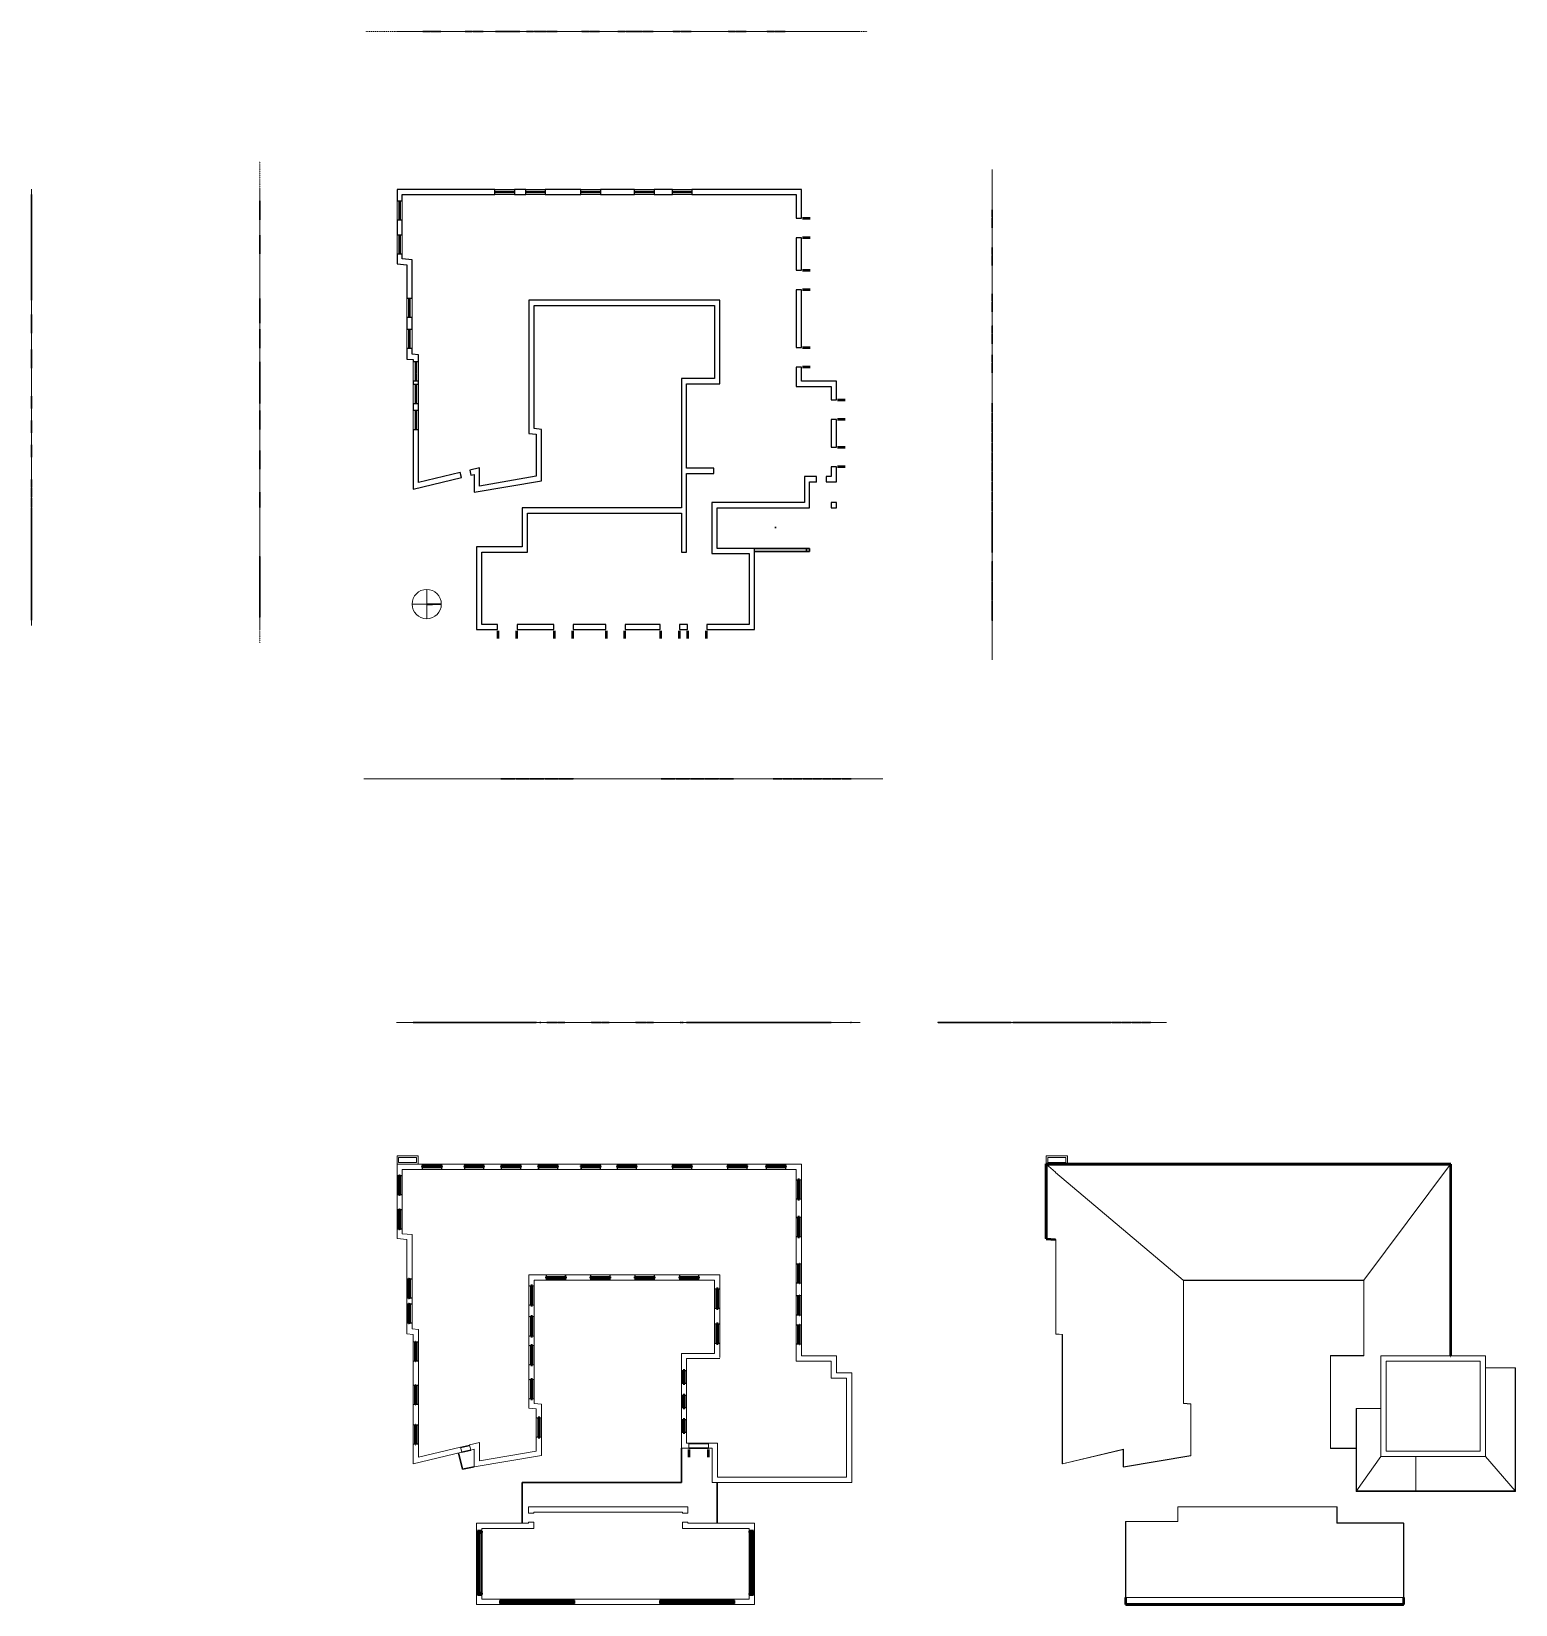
# Model space of a CAD drawing. Header units: inches. Extents: x -2889 to 2593, y -3508 to 2302.
import ezdxf

# ---------------------------------------------------------------- set-up
doc = ezdxf.new("R2010")
doc.units = ezdxf.units.IN
doc.header["$MEASUREMENT"] = 0
doc.linetypes.add('Dash 1_16_', pattern=[0.125, 0.0625, -0.0625])
doc.layers.add('3D-Walls', color=1, linetype='Continuous')
for name, color, linetype, lineweight in [('A-CLNG', 13, 'Continuous', 30), ('A-DOOR', 31, 'Continuous', 30), ('A-DOOR-FRAM', 31, 'Continuous', 13), ('A-DOOR-GLAZ', 31, 'Continuous', 50), ('A-FLOR', 140, 'Continuous', 30), ('A-GLAZ', 151, 'Continuous', 30), ('A-ROOF', 132, 'Continuous', 13), ('A-ROOF-MCUT', 132, 'Continuous', 50), ('A-ROOF-OTLN', 132, 'Continuous', 9), ('A-WALL', 113, 'Continuous', 13), ('C-BLDG-PADS', 91, 'Continuous', 30), ('C-NORTH', 7, 'Continuous', 13), ('C-TOPO', 7, 'Dash 1_16_', 9), ('L-SITE-WALL', 31, 'Continuous', 30), ('S-STRS-MBND', 31, 'Continuous', 30)]:
    doc.layers.add(name, color=color, linetype=linetype, lineweight=lineweight)
doc.layers.get('A-DOOR').off()

# ---------------------------------------------------------------- blocks, each defined once
blk = doc.blocks.new('Double-Glass 1 - 72_ x 84_-106700-Level 1 New')
at = {"layer": 'A-DOOR-GLAZ'}
for p, q in [((-35, 42.6), (-35, 13.8)), ((35, 13.8), (35, 42.6))]:
    blk.add_line(p, q, dxfattribs=at)
blk = doc.blocks.new('Golden Proportion - Wood 6_w-135343-Level 1 New')
at = {"layer": 'A-GLAZ', "lineweight": 20}
for p, q in [((-34.8, 3), (-36, 3)), ((-34.8, 1), (-34.8, 3)), ((-32.8, 2.5), (-34.8, 2.5)), ((-34.8, 2.5), (-34.8, 1)), ((-34.8, 1), (-32.8, 1)), ((-33.5, 1), (-34.8, 1)), ((-33.5, -3), (-33.5, 1)), ((-32.8, 1), (-32.8, 2.5)), ((-7.5, 2.5), (-9.5, 2.5)), ((-9.5, 2.5), (-9.5, 1)), ((-9.5, 1), (-7.5, 1)), ((-7.5, 1), (-7.5, 2.5)), ((34.7, 2.5), (32.7, 2.5)), ((32.7, 2.5), (32.7, 1)), ((32.7, 1), (34.7, 1)), ((34.7, 1), (33.5, 1)), ((33.5, 1), (33.5, -3)), ((34.7, 3), (34.7, 1)), ((36, 3), (34.7, 3)), ((34.7, 1), (34.7, 2.5)), ((-36, -3), (-33.5, -3)), ((33.5, -3), (36, -3))]:
    blk.add_line(p, q, dxfattribs=at)
at = {"layer": 'A-GLAZ', "lineweight": 9}
for p, q in [((34.7, 3), (-34.8, 3)), ((-32.8, 2.5), (-9.5, 2.5)), ((-9.5, 1), (-32.8, 1)), ((-7.5, 2.5), (32.7, 2.5)), ((32.7, 1), (-7.5, 1)), ((-33.5, -3), (33.5, -3))]:
    blk.add_line(p, q, dxfattribs=at)
at = {"layer": 'A-GLAZ', "lineweight": 30}
for p, q in [((-9.5, 2), (-32.8, 2)), ((-32.8, 2), (-32.8, 1.5)), ((-32.8, 1.5), (-9.5, 1.5)), ((-9.5, 1.5), (-9.5, 2)), ((32.7, 2), (-7.5, 2)), ((-7.5, 2), (-7.5, 1.5)), ((-7.5, 1.5), (32.7, 1.5)), ((32.7, 1.5), (32.7, 2))]:
    blk.add_line(p, q, dxfattribs=at)
blk = doc.blocks.new('Golden Proportion - Wood 6_w-V3-Level 1 New')
at = {"layer": 'A-GLAZ', "lineweight": 20}
for p, q in [((-34.8, 3), (-36, 3)), ((-36, 3), (-36, -3)), ((-34.8, 1), (-34.8, 3)), ((-32.8, 2.5), (-34.8, 2.5)), ((-34.8, 2.5), (-34.8, 1)), ((-34.8, 1), (-32.8, 1)), ((-33.5, 1), (-34.8, 1)), ((-33.5, -3), (-33.5, 1)), ((-32.8, 1), (-32.8, 2.5)), ((-7.5, 2.5), (-9.5, 2.5)), ((-9.5, 2.5), (-9.5, 1)), ((-9.5, 1), (-7.5, 1)), ((-7.5, 1), (-7.5, 2.5)), ((34.7, 2.5), (32.7, 2.5)), ((32.7, 2.5), (32.7, 1)), ((32.7, 1), (34.7, 1)), ((34.7, 1), (33.5, 1)), ((33.5, 1), (33.5, -3)), ((34.7, 3), (34.7, 1)), ((36, 3), (34.7, 3)), ((34.7, 1), (34.7, 2.5)), ((36, -3), (36, 3)), ((-36, -3), (-33.5, -3)), ((33.5, -3), (36, -3))]:
    blk.add_line(p, q, dxfattribs=at)
at = {"layer": 'A-GLAZ', "lineweight": 9}
for p, q in [((34.7, 3), (-34.8, 3)), ((-32.8, 2.5), (-9.5, 2.5)), ((-9.5, 1), (-32.8, 1)), ((-7.5, 2.5), (32.7, 2.5)), ((32.7, 1), (-7.5, 1)), ((-33.5, -3), (33.5, -3))]:
    blk.add_line(p, q, dxfattribs=at)
at = {"layer": 'A-GLAZ', "lineweight": 30}
for p, q in [((-9.5, 2), (-32.8, 2)), ((-32.8, 2), (-32.8, 1.5)), ((-32.8, 1.5), (-9.5, 1.5)), ((-9.5, 1.5), (-9.5, 2)), ((32.7, 2), (-7.5, 2)), ((-7.5, 2), (-7.5, 1.5)), ((-7.5, 1.5), (32.7, 1.5)), ((32.7, 1.5), (32.7, 2))]:
    blk.add_line(p, q, dxfattribs=at)
blk = doc.blocks.new('Golden Proportion - Wood 6_w-136416-Section 2')
at = {"layer": 'A-GLAZ', "color": 50}
for p, q in [((-322.2, 199.2), (-322.2, 157.3)), ((-322.2, 199.2), (-252.7, 199.2)), ((-320.2, 159.3), (-320.2, 197.2)), ((-320.2, 197.2), (-279.9, 197.2)), ((-279.9, 197.2), (-279.9, 159.3)), ((-277.9, 159.3), (-277.9, 197.2)), ((-277.9, 197.2), (-254.7, 197.2)), ((-254.7, 197.2), (-254.7, 159.3)), ((-252.7, 157.3), (-252.7, 199.2)), ((-322.2, 157.3), (-252.7, 157.3)), ((-279.9, 159.3), (-320.2, 159.3)), ((-254.7, 159.3), (-277.9, 159.3))]:
    blk.add_line(p, q, dxfattribs=at)
blk = doc.blocks.new('Golden Proportion - Wood 4_w-136637-Section 2')
at = {"layer": 'A-GLAZ', "color": 50}
for p, q in [((-20.2, 184.4), (-20.2, 157.2)), ((-20.2, 184.4), (25.3, 184.4)), ((-18.2, 159.3), (-18.2, 182.4)), ((-18.2, 182.4), (7.3, 182.4)), ((7.3, 182.4), (7.3, 159.3)), ((9.3, 159.3), (9.3, 182.4)), ((9.3, 182.4), (23.3, 182.4)), ((23.3, 182.4), (23.3, 159.3)), ((25.3, 157.2), (25.3, 184.4)), ((-20.2, 157.2), (25.3, 157.2)), ((7.3, 159.3), (-18.2, 159.3)), ((23.3, 159.3), (9.3, 159.3))]:
    blk.add_line(p, q, dxfattribs=at)
blk = doc.blocks.new('Golden Proportion - Wood 6_w-135343-South')
at = {"layer": 'A-GLAZ', "color": 8}
for p, q in [((-741.2, 55.2), (-741.2, 13.2)), ((-741.2, 55.2), (-671.7, 55.2)), ((-741.2, 13.2), (-671.7, 13.2)), ((-739.2, 15.2), (-739.2, 53.2)), ((-739.2, 53.2), (-698.9, 53.2)), ((-698.9, 15.2), (-739.2, 15.2)), ((-698.9, 53.2), (-698.9, 15.2)), ((-696.9, 15.2), (-696.9, 53.2)), ((-696.9, 53.2), (-673.7, 53.2)), ((-673.7, 15.2), (-696.9, 15.2)), ((-673.7, 53.2), (-673.7, 15.2)), ((-671.7, 13.2), (-671.7, 55.2))]:
    blk.add_line(p, q, dxfattribs=at)
blk = doc.blocks.new('Double-Glass 1 - 72_ x 84_-106700-West')
at = {"layer": 'A-DOOR-FRAM', "color": 8}
for p in [(-673.9, 0), (-672.9, 87)]:
    blk.add_line(p, (-673.9, 87), dxfattribs=at)
blk = doc.blocks.new('Double-Glass 1 - 72_ x 78_-129571-Level 2')
at = {"layer": 'A-DOOR-GLAZ', "color": 50}
for p, q in [((-35, -42.6), (-35, -13.8)), ((35, -13.8), (35, -42.6))]:
    blk.add_line(p, q, dxfattribs=at)
blk = doc.blocks.new('Golden Proportion - Wood 6_w-135343-Level 2')
at = {"layer": 'A-GLAZ', "color": 50, "lineweight": 50}
for p, q in [((-34.8, 3), (-36, 3)), ((-34.8, 1), (-34.8, 3)), ((-32.8, 2.5), (-34.8, 2.5)), ((-34.8, 2.5), (-34.8, 1)), ((-34.8, 1), (-32.8, 1)), ((-33.5, 1), (-34.8, 1)), ((-33.5, -3), (-33.5, 1)), ((-32.8, 1), (-32.8, 2.5)), ((-9.5, 2), (-32.8, 2)), ((-32.8, 2), (-32.8, 1.5)), ((-32.8, 1.5), (-9.5, 1.5)), ((-7.5, 2.5), (-9.5, 2.5)), ((-9.5, 2.5), (-9.5, 1)), ((-9.5, 1.5), (-9.5, 2)), ((-9.5, 1), (-7.5, 1)), ((-7.5, 1), (-7.5, 2.5)), ((32.7, 2), (-7.5, 2)), ((-7.5, 2), (-7.5, 1.5)), ((-7.5, 1.5), (32.7, 1.5)), ((34.7, 2.5), (32.7, 2.5)), ((32.7, 2.5), (32.7, 1)), ((32.7, 1.5), (32.7, 2)), ((32.7, 1), (34.7, 1)), ((34.7, 1), (33.5, 1)), ((33.5, 1), (33.5, -3)), ((34.7, 3), (34.7, 1)), ((36, 3), (34.7, 3)), ((34.7, 1), (34.7, 2.5)), ((-36, -3), (-33.5, -3)), ((33.5, -3), (36, -3))]:
    blk.add_line(p, q, dxfattribs=at)
at = {"layer": 'A-GLAZ', "color": 10}
for p, q in [((34.7, 3), (-34.8, 3)), ((-32.8, 2.5), (-9.5, 2.5)), ((-9.5, 1), (-32.8, 1)), ((-7.5, 2.5), (32.7, 2.5)), ((32.7, 1), (-7.5, 1)), ((-33.5, -3), (33.5, -3))]:
    blk.add_line(p, q, dxfattribs=at)
blk = doc.blocks.new('Golden Proportion - Wood 6_w-135604-Level 2')
at = {"layer": 'A-GLAZ', "color": 50, "lineweight": 50}
for p, q in [((-36, 3), (-33.5, 3)), ((-33.5, 3), (-33.5, -1)), ((33.5, 3), (36, 3)), ((33.5, -1), (33.5, 3)), ((-34.8, -3), (-36, -3)), ((-34.8, -1), (-32.8, -1)), ((-34.8, -2.5), (-34.8, -1)), ((-33.5, -1), (-34.8, -1)), ((-34.8, -1), (-34.8, -3)), ((-32.8, -2.5), (-34.8, -2.5)), ((-32.8, -1), (-32.8, -2.5)), ((-32.8, -2), (-32.8, -1.5)), ((-32.8, -1.5), (-9.5, -1.5)), ((-9.5, -2), (-32.8, -2)), ((-9.5, -1), (-7.5, -1)), ((-9.5, -2.5), (-9.5, -1)), ((-9.5, -1.5), (-9.5, -2)), ((-7.5, -2.5), (-9.5, -2.5)), ((-7.5, -1), (-7.5, -2.5)), ((-7.5, -2), (-7.5, -1.5)), ((-7.5, -1.5), (32.7, -1.5)), ((32.7, -2), (-7.5, -2)), ((32.7, -1), (34.7, -1)), ((32.7, -2.5), (32.7, -1)), ((32.7, -1.5), (32.7, -2)), ((34.7, -2.5), (32.7, -2.5)), ((34.7, -1), (33.5, -1)), ((34.7, -1), (34.7, -2.5)), ((34.7, -3), (34.7, -1)), ((36, -3), (34.7, -3))]:
    blk.add_line(p, q, dxfattribs=at)
at = {"layer": 'A-GLAZ', "color": 10}
for p, q in [((33.5, 3), (-33.5, 3)), ((-34.8, -3), (34.7, -3)), ((-32.8, -1), (-9.5, -1)), ((-9.5, -2.5), (-32.8, -2.5)), ((-7.5, -1), (32.7, -1)), ((32.7, -2.5), (-7.5, -2.5))]:
    blk.add_line(p, q, dxfattribs=at)
blk = doc.blocks.new('Windows 1 - Windows 1-126976-Level 2')
at = {"layer": 'A-GLAZ'}
h = blk.add_hatch(color=10, dxfattribs=at)
h.paths.add_polyline_path([(575, -524.2), (575, -516.2), (577, -516.2), (577, -507.5), (572, -507.5), (572, -524.2)], flags=0)
h.paths.add_polyline_path([(802.7, -524.2), (805.7, -524.2), (805.7, -507.5), (800.7, -507.5), (800.7, -516.2), (802.7, -516.2)], flags=0)
for points in [[(802.7, -517.5), (802.7, -517), (575, -517), (575, -517.5)], [(650, -518.2), (650, -516.2), (647, -516.2), (647, -518.2)], [(730.7, -518.2), (730.7, -516.2), (727.7, -516.2), (727.7, -518.2)]]:
    blk.add_hatch(color=10, dxfattribs=at).paths.add_polyline_path(points, flags=0)
at = {"layer": 'A-GLAZ', "color": 50, "lineweight": 50}
for p, q in [((577, -507.5), (572, -507.5)), ((572, -507.5), (572, -524.2)), ((575, -524.2), (575, -516.2)), ((575, -516.2), (577, -516.2)), ((802.7, -517), (575, -517)), ((575, -517), (575, -517.5)), ((575, -517.5), (802.7, -517.5)), ((577, -516.2), (577, -507.5)), ((650, -516.2), (647, -516.2)), ((647, -516.2), (647, -518.2)), ((647, -518.2), (650, -518.2)), ((650, -518.2), (650, -516.2)), ((730.7, -516.2), (727.7, -516.2)), ((727.7, -516.2), (727.7, -518.2)), ((727.7, -518.2), (730.7, -518.2)), ((730.7, -518.2), (730.7, -516.2)), ((805.7, -507.5), (800.7, -507.5)), ((800.7, -507.5), (800.7, -516.2)), ((800.7, -516.2), (802.7, -516.2)), ((802.7, -516.2), (802.7, -524.2)), ((802.7, -517.5), (802.7, -517)), ((805.7, -524.2), (805.7, -507.5)), ((572, -524.2), (575, -524.2)), ((802.7, -524.2), (805.7, -524.2))]:
    blk.add_line(p, q, dxfattribs=at)
at = {"layer": 'A-GLAZ', "color": 10}
for p, q in [((800.7, -507.5), (577, -507.5)), ((647, -516.2), (577, -516.2)), ((727.7, -516.2), (650, -516.2)), ((800.7, -516.2), (730.7, -516.2)), ((802.7, -524.2), (575, -524.2))]:
    blk.add_line(p, q, dxfattribs=at)
blk = doc.blocks.new('Windows 2 - Windows 2-128920-Level 2')
at = {"layer": 'A-GLAZ'}
h = blk.add_hatch(color=10, dxfattribs=at)
h.paths.add_polyline_path([(572, 481.4), (576, 481.4), (576, 489.4), (574, 489.4), (574, 495.4), (572, 495.4), (572, 487.8)], flags=0)
h.paths.add_polyline_path([(801.7, 481.4), (805.7, 481.4), (805.7, 495.4), (803.7, 495.4), (803.7, 489.4), (801.7, 489.4), (801.7, 487.8)], flags=0)
h.paths.add_polyline_path([(647, 488.4), (650, 488.4), (650, 490.4), (647, 490.4)], flags=0)
h.paths.add_polyline_path([(727.7, 488.4), (730.7, 488.4), (730.7, 490.4), (727.7, 490.4)], flags=0)
blk.add_hatch(color=10, dxfattribs=at).paths.add_polyline_path([(803.7, 489.1), (803.7, 489.6), (574, 489.6), (574, 489.1)], flags=0)
at = {"layer": 'A-GLAZ', "color": 50, "lineweight": 50}
for p, q in [((574, 495.4), (572, 495.4)), ((572, 495.4), (572, 481.4)), ((572, 481.4), (576, 481.4)), ((574, 489.4), (574, 495.4)), ((803.7, 489.6), (574, 489.6)), ((574, 489.6), (574, 489.1)), ((576, 489.4), (574, 489.4)), ((574, 489.1), (803.7, 489.1)), ((576, 481.4), (576, 489.4)), ((650, 490.4), (647, 490.4)), ((647, 490.4), (647, 488.4)), ((647, 488.4), (650, 488.4)), ((650, 488.4), (650, 490.4)), ((730.7, 490.4), (727.7, 490.4)), ((727.7, 490.4), (727.7, 488.4)), ((727.7, 488.4), (730.7, 488.4)), ((730.7, 488.4), (730.7, 490.4)), ((803.7, 489.4), (801.7, 489.4)), ((801.7, 489.4), (801.7, 481.4)), ((801.7, 481.4), (805.7, 481.4)), ((803.7, 495.4), (803.7, 489.4)), ((805.7, 495.4), (803.7, 495.4)), ((803.7, 489.1), (803.7, 489.6)), ((805.7, 481.4), (805.7, 495.4))]:
    blk.add_line(p, q, dxfattribs=at)
at = {"layer": 'A-GLAZ', "color": 10}
for p, q in [((574, 495.4), (803.7, 495.4)), ((576, 481.4), (801.7, 481.4))]:
    blk.add_line(p, q, dxfattribs=at)
blk = doc.blocks.new('Golden Proportion - Wood 6_w-136416-Level 2')
at = {"layer": 'A-GLAZ', "color": 50, "lineweight": 50}
for p, q in [((-34.8, 3), (-36, 3)), ((-36, 3), (-36, -3)), ((-34.8, 1), (-34.8, 3)), ((-32.8, 2.5), (-34.8, 2.5)), ((-34.8, 2.5), (-34.8, 1)), ((-34.8, 1), (-32.8, 1)), ((-33.5, 1), (-34.8, 1)), ((-33.5, -3), (-33.5, 1)), ((-32.8, 1), (-32.8, 2.5)), ((-9.5, 2), (-32.8, 2)), ((-32.8, 2), (-32.8, 1.5)), ((-32.8, 1.5), (-9.5, 1.5)), ((-7.5, 2.5), (-9.5, 2.5)), ((-9.5, 2.5), (-9.5, 1)), ((-9.5, 1.5), (-9.5, 2)), ((-9.5, 1), (-7.5, 1)), ((-7.5, 1), (-7.5, 2.5)), ((32.7, 2), (-7.5, 2)), ((-7.5, 2), (-7.5, 1.5)), ((-7.5, 1.5), (32.7, 1.5)), ((34.7, 2.5), (32.7, 2.5)), ((32.7, 2.5), (32.7, 1)), ((32.7, 1.5), (32.7, 2)), ((32.7, 1), (34.7, 1)), ((34.7, 1), (33.5, 1)), ((33.5, 1), (33.5, -3)), ((34.7, 3), (34.7, 1)), ((36, 3), (34.7, 3)), ((34.7, 1), (34.7, 2.5)), ((36, -3), (36, 3)), ((-36, -3), (-33.5, -3)), ((33.5, -3), (36, -3))]:
    blk.add_line(p, q, dxfattribs=at)
at = {"layer": 'A-GLAZ', "color": 10}
for p, q in [((34.7, 3), (-34.8, 3)), ((-32.8, 2.5), (-9.5, 2.5)), ((-9.5, 1), (-32.8, 1)), ((-7.5, 2.5), (32.7, 2.5)), ((32.7, 1), (-7.5, 1)), ((-33.5, -3), (33.5, -3))]:
    blk.add_line(p, q, dxfattribs=at)
blk = doc.blocks.new('Golden Proportion - Wood 4_w-136637-Level 2')
at = {"layer": 'A-GLAZ', "color": 50, "lineweight": 50}
for p, q in [((-22.8, 3), (-24, 3)), ((-24, 3), (-24, -3)), ((-22.8, 1), (-22.8, 3)), ((-20.8, 2.5), (-22.8, 2.5)), ((-22.8, 2.5), (-22.8, 1)), ((-22.8, 1), (-20.8, 1)), ((-21.5, 1), (-22.8, 1)), ((-21.5, -3), (-21.5, 1)), ((-20.8, 1), (-20.8, 2.5)), ((-6.7, 2), (-20.8, 2)), ((-20.8, 2), (-20.8, 1.5)), ((-20.8, 1.5), (-6.7, 1.5)), ((-4.7, 2.5), (-6.7, 2.5)), ((-6.7, 2.5), (-6.7, 1)), ((-6.7, 1.5), (-6.7, 2)), ((-6.7, 1), (-4.7, 1)), ((-4.7, 1), (-4.7, 2.5)), ((20.7, 2), (-4.7, 2)), ((-4.7, 2), (-4.7, 1.5)), ((-4.7, 1.5), (20.7, 1.5)), ((22.7, 2.5), (20.7, 2.5)), ((20.7, 2.5), (20.7, 1)), ((20.7, 1.5), (20.7, 2)), ((20.7, 1), (22.7, 1)), ((22.7, 1), (21.5, 1)), ((21.5, 1), (21.5, -3)), ((22.7, 3), (22.7, 1)), ((24, 3), (22.7, 3)), ((22.7, 1), (22.7, 2.5)), ((24, -3), (24, 3)), ((-24, -3), (-21.5, -3)), ((21.5, -3), (24, -3))]:
    blk.add_line(p, q, dxfattribs=at)
at = {"layer": 'A-GLAZ', "color": 10}
for p, q in [((22.7, 3), (-22.8, 3)), ((-20.8, 2.5), (-6.7, 2.5)), ((-6.7, 1), (-20.8, 1)), ((-4.7, 2.5), (20.7, 2.5)), ((20.7, 1), (-4.7, 1)), ((-21.5, -3), (21.5, -3))]:
    blk.add_line(p, q, dxfattribs=at)
blk = doc.blocks.new('Golden Proportion - Wood 6_w-V1-Level 2')
at = {"layer": 'A-GLAZ', "color": 50, "lineweight": 50}
for p, q in [((-34.8, 3), (-36, 3)), ((-36, 3), (-36, -3)), ((-34.8, 1), (-34.8, 3)), ((-32.8, 2.5), (-34.8, 2.5)), ((-34.8, 2.5), (-34.8, 1)), ((-34.8, 1), (-32.8, 1)), ((-33.5, 1), (-34.8, 1)), ((-33.5, -3), (-33.5, 1)), ((-32.8, 1), (-32.8, 2.5)), ((-9.5, 2), (-32.8, 2)), ((-32.8, 2), (-32.8, 1.5)), ((-32.8, 1.5), (-9.5, 1.5)), ((-7.5, 2.5), (-9.5, 2.5)), ((-9.5, 2.5), (-9.5, 1)), ((-9.5, 1.5), (-9.5, 2)), ((-9.5, 1), (-7.5, 1)), ((-7.5, 1), (-7.5, 2.5)), ((32.7, 2), (-7.5, 2)), ((-7.5, 2), (-7.5, 1.5)), ((-7.5, 1.5), (32.7, 1.5)), ((34.7, 2.5), (32.7, 2.5)), ((32.7, 2.5), (32.7, 1)), ((32.7, 1.5), (32.7, 2)), ((32.7, 1), (34.7, 1)), ((34.7, 1), (33.5, 1)), ((33.5, 1), (33.5, -3)), ((34.7, 3), (34.7, 1)), ((36, 3), (34.7, 3)), ((34.7, 1), (34.7, 2.5)), ((36, -3), (36, 3)), ((-36, -3), (-33.5, -3)), ((33.5, -3), (36, -3))]:
    blk.add_line(p, q, dxfattribs=at)
at = {"layer": 'A-GLAZ', "color": 10}
for p, q in [((34.7, 3), (-34.8, 3)), ((-32.8, 2.5), (-9.5, 2.5)), ((-9.5, 1), (-32.8, 1)), ((-7.5, 2.5), (32.7, 2.5)), ((32.7, 1), (-7.5, 1)), ((-33.5, -3), (33.5, -3))]:
    blk.add_line(p, q, dxfattribs=at)
blk = doc.blocks.new('Chimney - Chimney-126275-Level 3')
at = {"layer": 'A-WALL', "color": 8, "lineweight": 20}
for p, q in [((-784.2, -743), (-814.2, -743)), ((-814.2, -743), (-814.2, -821)), ((-808.2, -749), (-790.2, -749)), ((-808.2, -815), (-808.2, -749)), ((-790.2, -749), (-790.2, -815)), ((-784.2, -821), (-784.2, -743)), ((-814.2, -821), (-784.2, -821)), ((-790.2, -815), (-808.2, -815))]:
    blk.add_line(p, q, dxfattribs=at)

msp = doc.modelspace()

# ---------------------------------------------------------------- hatches: boundary and pattern name
at = {"layer": 'A-GLAZ'}
h = msp.add_hatch(color=10, dxfattribs=at)
h.paths.add_polyline_path([(-1158.1, -3504), (-1156.1, -3504), (-1156.1, -3497), (-1154.8, -3497), (-1154.8, -3492), (-1158.1, -3492)], flags=0)
h.paths.add_polyline_path([(-888.4, -3497), (-887.1, -3497), (-887.1, -3504), (-885.1, -3504), (-885.1, -3492), (-888.4, -3492)], flags=0)
for points in [[(-1156.1, -3497.3), (-887.1, -3497.3), (-887.1, -3496.8), (-1156.1, -3496.8)], [(-564.5, -3497.3), (-295.5, -3497.3), (-295.5, -3496.8), (-564.5, -3496.8)]]:
    msp.add_hatch(color=10, dxfattribs=at).paths.add_polyline_path(points, flags=0)
h = msp.add_hatch(color=10, dxfattribs=at)
h.paths.add_polyline_path([(-566.5, -3504), (-564.5, -3504), (-564.5, -3497), (-563.2, -3497), (-563.2, -3492), (-566.5, -3492)], flags=0)
h.paths.add_polyline_path([(-296.8, -3492), (-296.8, -3497), (-295.5, -3497), (-295.5, -3504), (-293.5, -3504), (-293.5, -3492)], flags=0)

# ---------------------------------------------------------------- linework, layer by layer
at = {"layer": '3D-Walls', "extrusion": (1, 0, -1.83697e-16)}
msp.add_line((659.8, 624.4, -208.6), (659.8, 624.4, -328.5), dxfattribs=at)
at = {"layer": '3D-Walls'}
for points in [[(-1177.6, 1719.2), (-1539.1, 1719.2), (-1539.1, 1677.4), (-1519.6, 1677.4), (-1519.6, 1699.7), (-1177.6, 1699.7)], [(-1063.6, 1719.2), (-1105.6, 1719.2), (-1105.6, 1699.7), (-1063.6, 1699.7)], [(-859.5, 1719.2), (-991.6, 1719.2), (-991.6, 1699.7), (-859.5, 1699.7)], [(-661.5, 1719.2), (-787.5, 1719.2), (-787.5, 1699.7), (-661.5, 1699.7)], [(-522, 1719.2), (-589.5, 1719.2), (-589.5, 1699.7), (-522, 1699.7)], [(-45.2, 1719.2), (-450, 1719.2), (-450, 1699.7), (-64.7, 1699.7), (-64.7, 1612.4), (-45.2, 1612.4)], [(-1519.6, 1605.4), (-1539.1, 1605.4), (-1539.1, 1551.4), (-1519.6, 1551.4)], [(-45.2, 1540.4), (-64.7, 1540.4), (-64.7, 1420.4), (-45.2, 1420.4)], [(-1483.6, 1459), (-1519.6, 1462.2), (-1519.6, 1479.4), (-1539.1, 1479.4), (-1539.1, 1444.3), (-1503.1, 1441.1), (-1503.1, 1317.4), (-1483.6, 1317.4)], [(-45.2, 1348.4), (-64.7, 1348.4), (-64.7, 1135.1), (-45.2, 1135.1)], [(-469.3, 669.6), (-368.5, 669.6), (-368.5, 689.1), (-469.3, 689.1), (-469.3, 1000.7), (-346.3, 1000.7), (-346.3, 1310.2), (-1051.8, 1310.2), (-1051.8, 818.1), (-1024.8, 815.1), (-1024.8, 659.5), (-1234.6, 623.6), (-1234.6, 691), (-1270.5, 682.4), (-1266, 663.5), (-1254.1, 666.3), (-1254.1, 600.5), (-1005.3, 643), (-1005.3, 832.5), (-1032.3, 835.5), (-1032.3, 1290.7), (-365.8, 1290.7), (-365.8, 1020.2), (-488.8, 1020.2), (-488.8, 543.3), (-1077.1, 543.3), (-1077.1, 399), (-1245.1, 399), (-1245.1, 93.2), (-1167.7, 93.2), (-1167.7, 112.7), (-1225.6, 112.7), (-1225.6, 379.5), (-1057.6, 379.5), (-1057.6, 523.8), (-488.8, 523.8), (-488.8, 379.5), (-469.3, 379.5)], [(-1483.6, 1245.4), (-1503.1, 1245.4), (-1503.1, 1203.4), (-1483.6, 1203.4)], [(-1459.6, 1108.1), (-1483.6, 1110.2), (-1483.6, 1131.4), (-1503.1, 1131.4), (-1503.1, 1092.4), (-1479.1, 1090.3), (-1479.1, 1083.3), (-1459.6, 1083.3)], [(83.8, 1011.1), (-45.2, 1011.1), (-45.2, 1063.1), (-64.7, 1063.1), (-64.7, 991.6), (64.3, 991.6), (64.3, 941.3), (83.8, 941.3)], [(-1459.6, 1011.3), (-1479.1, 1011.3), (-1479.1, 999.3), (-1459.6, 999.3)], [(-1459.6, 927.3), (-1479.1, 927.3), (-1479.1, 903.3), (-1459.6, 903.3)], [(-1301, 655.1), (-1305.6, 674), (-1459.6, 637), (-1459.6, 831.3), (-1479.1, 831.3), (-1479.1, 612.3)], [(83.8, 869.3), (64.3, 869.3), (64.3, 766.8), (83.8, 766.8)], [(-219, 393.3), (-357, 393.3), (-357, 543.3), (-15, 543.3), (-15, 639.6), (9.8, 639.6), (9.8, 659.1), (-34.5, 659.1), (-34.5, 562.8), (-376.5, 562.8), (-376.5, 373.8), (-238.5, 373.8), (-238.5, 112.7), (-394.5, 112.7), (-394.5, 93.2), (-219, 93.2)], [(83.8, 694.8), (64.3, 694.8), (64.3, 659.1), (45.8, 659.1), (45.8, 639.6), (83.8, 639.6)], [(83.8, 562.8), (64.3, 562.8), (64.3, 543.3), (83.8, 543.3)], [(-960.1, 112.7), (-1095.7, 112.7), (-1095.7, 93.2), (-960.1, 93.2)], [(-768.1, 112.7), (-888.1, 112.7), (-888.1, 93.2), (-768.1, 93.2)], [(-567.1, 112.7), (-696.1, 112.7), (-696.1, 93.2), (-567.1, 93.2)], [(-466.5, 112.7), (-495.1, 112.7), (-495.1, 93.2), (-466.5, 93.2)]]:
    msp.add_lwpolyline(points, close=True, dxfattribs=at)
at = {"layer": 'A-CLNG', "extrusion": (-1, 0, 6.12323e-17)}
for p, q in [((-2889.4, 1310.4, -211.5), (-2889.4, 1699.9, -211.5)), ((-2889.4, 1321.8, -88.1), (-2889.4, 1699.8, -88.1)), ((-2889.4, 1699.8, -90.4), (-2889.4, 1310.3, -90.4)), ((-2889.4, 1699.8, -214.7), (-2889.4, 1310.4, -214.7)), ((-2889.4, 128.1, -214.7), (-2889.4, 524, -215.6)), ((-2889.4, 524, -211.5), (-2889.4, 128.1, -211.5))]:
    msp.add_line(p, q, dxfattribs=at)
at = {"layer": 'A-CLNG', "extrusion": (0, -1, 6.12323e-17)}
for p, q in [((-1024.8, -1357.8, -152.5), (-1459.8, -1357.8, -152.5)), ((-1459.8, -1357.8, -155.5), (-1024.8, -1357.8, -155.5)), ((-469.3, -1357.8, -152.5), (64.5, -1357.8, -152.5)), ((64.5, -1357.8, -155.5), (-469.3, -1357.8, -155.5))]:
    msp.add_line(p, q, dxfattribs=at)
at = {"layer": 'A-CLNG', "extrusion": (0, -1, 6.12323e-17), "elevation": 1357.8}
for points in [[(617.7, -220.6), (459.7, -220.6), (459.7, -217.6), (617.7, -217.6)], [(730, -220.6), (637.4, -220.6), (637.4, -217.6), (730, -217.6)]]:
    msp.add_lwpolyline(points, close=True, dxfattribs=at)
at = {"layer": 'A-FLOR', "extrusion": (-1, 0, 6.12323e-17)}
for p, q in [((-2889.4, 1699.9, -202.6), (-2889.4, 1310.3, -202.6)), ((-2889.4, 1699.9, -205.5), (-2889.4, 1310.3, -205.5)), ((-2889.4, 543.9, -202.6), (-2889.4, 128.1, -202.6)), ((-2889.4, 543.7, -201.7), (-2889.4, 543.7, -211.5)), ((-2889.4, 128.1, -205.5), (-2889.4, 524, -205.5))]:
    msp.add_line(p, q, dxfattribs=at)
at = {"layer": 'A-FLOR', "extrusion": (1, 0, -1.83697e-16)}
for p, q in [((659.8, 378.3, -215.3), (659.8, 528.2, -215.3)), ((659.8, 378.3, -221.9), (659.8, 528.2, -221.9)), ((659.8, 378.3, -228.5), (659.8, 528.2, -228.5)), ((659.8, 378.3, -235.1), (659.8, 528.2, -235.1)), ((659.8, 378.3, -241.7), (659.8, 528.2, -241.7)), ((659.8, 378.3, -248.3), (659.8, 528.2, -248.3)), ((659.8, 378.3, -254.9), (659.8, 528.2, -254.9)), ((659.8, 378.3, -261.5), (659.8, 528.2, -261.5)), ((659.8, 378.3, -268.2), (659.8, 528.2, -268.2)), ((659.8, 378.3, -274.8), (659.8, 528.2, -274.8)), ((659.8, 378.3, -281.4), (659.8, 528.2, -281.4)), ((659.8, 378.3, -288), (659.8, 528.2, -288)), ((659.8, 378.3, -294.6), (659.8, 528.2, -294.6)), ((659.8, 378.3, -301.2), (659.8, 528.2, -301.2)), ((659.8, 378.3, -307.8), (659.8, 528.2, -307.8)), ((659.8, 378.3, -315.4), (659.8, 528.2, -315.4)), ((659.8, 378.3, -322), (659.8, 528.2, -322)), ((659.8, 378.3, -207.6), (659.8, 528.2, -207.6))]:
    msp.add_line(p, q, dxfattribs=at)
at = {"layer": 'A-FLOR', "extrusion": (0, -1, 6.12323e-17)}
for p, q in [((-1024.8, -1357.8, -143.4), (-1459.8, -1357.8, -143.4)), ((-1024.8, -1357.8, -146.3), (-1459.8, -1357.8, -146.3)), ((-469.3, -1357.8, -143.4), (64.5, -1357.8, -143.4)), ((64.5, -1357.8, -146.3), (-469.3, -1357.8, -146.3)), ((767.5, -1357.8, -215.3), (749.6, -1357.8, -215.3)), ((785.6, -1357.8, -221.9), (766.6, -1357.8, -221.9)), ((766.6, -1357.8, -221.9), (766.6, -1357.8, -217)), ((766.6, -1357.8, -217), (767.5, -1357.8, -215.9)), ((767.5, -1357.8, -215.9), (767.5, -1357.8, -215.3)), ((803.6, -1357.8, -228.5), (784.6, -1357.8, -228.5)), ((784.6, -1357.8, -228.5), (784.6, -1357.8, -223.6)), ((784.6, -1357.8, -223.6), (785.6, -1357.8, -222.7)), ((785.6, -1357.8, -222.7), (785.6, -1357.8, -221.9)), ((821.5, -1357.8, -235.3), (802.5, -1357.8, -235.3)), ((802.5, -1357.8, -235.3), (802.5, -1357.8, -230.2)), ((802.5, -1357.8, -230.2), (803.6, -1357.8, -229.3)), ((803.6, -1357.8, -229.3), (803.6, -1357.8, -228.5)), ((839.6, -1357.8, -241.9), (820.6, -1357.8, -241.9)), ((820.6, -1357.8, -241.9), (820.6, -1357.8, -237)), ((820.6, -1357.8, -237), (821.5, -1357.8, -235.9)), ((821.5, -1357.8, -235.9), (821.5, -1357.8, -235.3)), ((857.5, -1357.8, -248.5), (838.5, -1357.8, -248.5)), ((838.5, -1357.8, -248.5), (838.5, -1357.8, -243.6)), ((838.5, -1357.8, -243.6), (839.6, -1357.8, -242.6)), ((839.6, -1357.8, -242.6), (839.6, -1357.8, -241.9)), ((875.7, -1357.8, -255.1), (856.5, -1357.8, -255.1)), ((856.5, -1357.8, -255.1), (856.5, -1357.8, -250.2)), ((856.5, -1357.8, -250.2), (857.5, -1357.8, -249.4)), ((857.5, -1357.8, -249.4), (857.5, -1357.8, -248.5)), ((929.6, -1357.8, -262), (874.6, -1357.8, -262)), ((874.6, -1357.8, -262), (874.6, -1357.8, -256.9)), ((874.6, -1357.8, -256.9), (875.7, -1357.8, -256)), ((875.7, -1357.8, -256), (875.7, -1357.8, -255.1)), ((947.1, -1357.8, -268.6), (928.6, -1357.8, -268.6)), ((928.6, -1357.8, -268.6), (928.6, -1357.8, -263.7)), ((928.6, -1357.8, -263.7), (929.6, -1357.8, -262.6)), ((929.6, -1357.8, -262.6), (929.6, -1357.8, -262)), ((965.7, -1357.8, -275.2), (946.7, -1357.8, -275.2)), ((946.7, -1357.8, -275.2), (946.7, -1357.8, -270.3)), ((946.7, -1357.8, -270.3), (947.6, -1357.8, -269.2)), ((947.6, -1357.8, -269.2), (947.1, -1357.8, -268.6)), ((983.6, -1357.8, -281.8), (964.6, -1357.8, -281.8)), ((964.6, -1357.8, -281.8), (964.6, -1357.8, -276.9)), ((964.6, -1357.8, -276.9), (965.7, -1357.8, -276.1)), ((965.7, -1357.8, -276.1), (965.7, -1357.8, -275.2)), ((1001.5, -1357.8, -288.6), (982.5, -1357.8, -288.6)), ((982.5, -1357.8, -288.6), (982.5, -1357.8, -283.7)), ((982.5, -1357.8, -283.7), (983.6, -1357.8, -282.7)), ((983.6, -1357.8, -282.7), (983.6, -1357.8, -281.8)), ((1000.7, -1357.8, -290.3), (1001.5, -1357.8, -289.3)), ((1019.7, -1357.8, -295.3), (1000.7, -1357.8, -295.3)), ((1000.7, -1357.8, -295.3), (1000.7, -1357.8, -290.3)), ((1001.5, -1357.8, -289.3), (1001.5, -1357.8, -288.6)), ((1037.6, -1357.8, -301.9), (1018.6, -1357.8, -301.9)), ((1018.6, -1357.8, -301.9), (1018.6, -1357.8, -297)), ((1018.6, -1357.8, -297), (1019.7, -1357.8, -295.9)), ((1019.7, -1357.8, -295.9), (1019.7, -1357.8, -295.3)), ((1055.7, -1357.8, -308.5), (1036.5, -1357.8, -308.5)), ((1036.5, -1357.8, -308.5), (1036.5, -1357.8, -303.6)), ((1036.5, -1357.8, -303.6), (1037.6, -1357.8, -302.7)), ((1037.6, -1357.8, -302.7), (1037.6, -1357.8, -301.9)), ((1073.6, -1357.8, -315.3), (1054.6, -1357.8, -315.3)), ((1054.6, -1357.8, -315.3), (1054.6, -1357.8, -310.4)), ((1054.6, -1357.8, -310.4), (1055.7, -1357.8, -309.3)), ((1055.7, -1357.8, -309.3), (1055.7, -1357.8, -308.5)), ((1091.6, -1357.8, -321.9), (1072.6, -1357.8, -321.9)), ((1072.6, -1357.8, -321.9), (1072.6, -1357.8, -317)), ((1072.6, -1357.8, -317), (1073.6, -1357.8, -315.9)), ((1073.6, -1357.8, -315.9), (1073.6, -1357.8, -315.3)), ((1090.7, -1357.8, -328.5), (1090.7, -1357.8, -323.6)), ((1090.7, -1357.8, -323.6), (1091.6, -1357.8, -322.6)), ((1091.6, -1357.8, -322.6), (1091.6, -1357.8, -321.9))]:
    msp.add_line(p, q, dxfattribs=at)
at = {"layer": 'A-FLOR'}
for p, q in [((-1312.5, -2947.7), (-1297.8, -3007.1)), ((-1304.1, -2927.9), (-1271, -2920)), ((-1267, -2936.8), (-1300, -2944.7)), ((-488.8, -2930.4), (-488.8, -3056.7)), ((-461, -2913.2), (-389, -2913.2)), ((-389, -2930.4), (-461, -2930.4)), ((-1297.8, -3007.1), (-1254.1, -2999.5)), ((-488.8, -3056.7), (-1077.1, -3056.7)), ((-1077.1, -3056.7), (-1077.1, -3206.7)), ((-357, -3206.7), (-357, -3056.7))]:
    msp.add_line(p, q, dxfattribs=at)
at = {"layer": 'A-FLOR', "extrusion": (0, -1, 6.12323e-17), "elevation": 1357.8}
for points in [[(-1479.2, -275.4), (-1024.8, -275.4), (-1024.8, -263.5), (-1479.2, -263.5)], [(-469.3, -263.5), (64.5, -263.5), (64.5, -275.4), (-469.3, -275.4)], [(730, -211.6), (459.7, -211.6), (459.7, -208.6), (730, -208.6)]]:
    msp.add_lwpolyline(points, close=True, dxfattribs=at)
at = {"layer": 'A-GLAZ', "extrusion": (-1, 0, 6.12323e-17)}
for p, q in [((-2889.4, 1296.9, -166.5), (-2889.4, 1296.9, -122.1)), ((-2889.4, 1293.9, -122.1), (-2889.4, 1293.9, -166.5)), ((-2046.3, 600.8, -80.1), (-2046.3, 583.5, -80.1)), ((-2046.3, 583.5, -97.6), (-2046.3, 600.6, -97.6)), ((-2046.3, 600.6, -100.8), (-2046.3, 543.7, -100.8)), ((-2046.3, 583.5, -80.1), (-2046.3, 583.5, -97.6)), ((-2046.3, 577.6, -16.8), (-2046.3, 543.7, -16.8)), ((-2046.3, 547.1, -20.2), (-2046.3, 573.7, -20.2)), ((-2046.3, 553, -37.5), (-2046.3, 547.1, -37.5)), ((-2046.3, 549, -40.9), (-2046.3, 543.7, -40.9)), ((-2046.3, 547.1, -37.5), (-2046.3, 547.1, -20.2)), ((-2046.3, 545.6, -16.8), (-2046.3, 545.6, -40.9))]:
    msp.add_line(p, q, dxfattribs=at)
at = {"layer": 'A-GLAZ', "color": 50, "lineweight": 50}
for p, q in [((-1158.1, -3492), (-1158.1, -3504)), ((-1154.8, -3492), (-1158.1, -3492)), ((-1158.1, -3504), (-1156.1, -3504)), ((-887.1, -3496.8), (-1156.1, -3496.8)), ((-1156.1, -3504), (-1156.1, -3496.8)), ((-1156.1, -3497), (-1154.8, -3497)), ((-1156.1, -3497.3), (-887.1, -3497.3)), ((-1154.8, -3497), (-1154.8, -3492)), ((-885.1, -3492), (-888.4, -3492)), ((-888.4, -3492), (-888.4, -3497)), ((-888.4, -3497), (-887.1, -3497)), ((-887.1, -3496.8), (-887.1, -3504)), ((-887.1, -3504), (-885.1, -3504)), ((-885.1, -3504), (-885.1, -3492)), ((-566.5, -3492), (-566.5, -3504)), ((-563.2, -3492), (-566.5, -3492)), ((-566.5, -3504), (-564.5, -3504)), ((-295.5, -3496.8), (-564.5, -3496.8)), ((-564.5, -3504), (-564.5, -3496.8)), ((-564.5, -3497), (-563.2, -3497)), ((-564.5, -3497.3), (-295.5, -3497.3)), ((-563.2, -3497), (-563.2, -3492)), ((-293.5, -3492), (-296.8, -3492)), ((-296.8, -3492), (-296.8, -3497)), ((-296.8, -3497), (-295.5, -3497)), ((-295.5, -3496.8), (-295.5, -3504)), ((-295.5, -3504), (-293.5, -3504)), ((-293.5, -3504), (-293.5, -3492))]:
    msp.add_line(p, q, dxfattribs=at)
at = {"layer": 'A-GLAZ', "color": 10}
for p, q in [((-1156.1, -3504), (-887.1, -3504)), ((-888.4, -3492), (-1154.8, -3492)), ((-564.5, -3504), (-295.5, -3504)), ((-296.8, -3492), (-563.2, -3492))]:
    msp.add_line(p, q, dxfattribs=at)
at = {"layer": 'A-GLAZ', "extrusion": (0, 1, -1.83697e-16), "elevation": 2302.4}
for points in [[(1417.2, -131.1), (1443.3, -131.1), (1443.3, -169.5), (1417.2, -169.5)], [(1377.1, -131.1), (1414.2, -131.1), (1414.2, -169.5), (1377.1, -169.5)], [(1261.1, -131.1), (1287.1, -131.1), (1287.1, -169.5), (1261.1, -169.5)], [(1221, -131.1), (1258.1, -131.1), (1258.1, -169.5), (1221, -169.5)], [(1148.9, -252.5), (1174.9, -252.5), (1174.9, -290.9), (1148.9, -290.9)], [(1125, -131.1), (1151, -131.1), (1151, -169.5), (1125, -169.5)], [(1108.7, -252.5), (1145.9, -252.5), (1145.9, -290.9), (1108.7, -290.9)], [(1084.9, -131.1), (1122, -131.1), (1122, -169.5), (1084.9, -169.5)], [(1034.7, -252.5), (1060.7, -252.5), (1060.7, -290.9), (1034.7, -290.9)], [(994.6, -252.5), (1031.7, -252.5), (1031.7, -290.9), (994.6, -290.9)], [(988.2, -131.1), (1014.2, -131.1), (1014.2, -169.5), (988.2, -169.5)], [(948.1, -131.1), (985.2, -131.1), (985.2, -169.5), (948.1, -169.5)], [(830.8, -131.1), (856.8, -131.1), (856.8, -169.5), (830.8, -169.5)], [(830.8, -252.5), (856.8, -252.5), (856.8, -290.9), (830.8, -290.9)], [(790.7, -131.1), (827.8, -131.1), (827.8, -169.5), (790.7, -169.5)], [(790.7, -252.5), (827.8, -252.5), (827.8, -290.9), (790.7, -290.9)], [(697.2, -131.1), (723.3, -131.1), (723.3, -169.5), (697.2, -169.5)], [(657.1, -131.1), (694.2, -131.1), (694.2, -169.5), (657.1, -169.5)], [(632.6, -252.5), (658.6, -252.5), (658.6, -290.9), (632.6, -290.9)], [(592.5, -252.5), (629.6, -252.5), (629.6, -290.9), (592.5, -290.9)], [(493.1, -131.1), (519.1, -131.1), (519.1, -169.5), (493.1, -169.5)], [(493.1, -252.5), (519.1, -252.5), (519.1, -290.9), (493.1, -290.9)], [(453, -131.1), (490.1, -131.1), (490.1, -169.5), (453, -169.5)], [(453, -252.5), (490.1, -252.5), (490.1, -290.9), (453, -290.9)], [(289.1, -131.1), (315.1, -131.1), (315.1, -169.5), (289.1, -169.5)], [(249, -131.1), (286.1, -131.1), (286.1, -169.5), (249, -169.5)], [(146, -131.1), (172, -131.1), (172, -169.5), (146, -169.5)], [(105.9, -131.1), (143, -131.1), (143, -169.5), (105.9, -169.5)]]:
    msp.add_lwpolyline(points, close=True, dxfattribs=at)
at = {"layer": 'A-GLAZ', "extrusion": (-1, 0, 6.12323e-17)}
for points, elevation in [([(-1658.7, -164.8), (-1632.7, -164.8), (-1632.7, -126.4), (-1658.7, -126.4)], 2889.4), ([(-1629.7, -164.8), (-1592.6, -164.8), (-1592.6, -126.4), (-1629.7, -126.4)], 2889.4), ([(-1519.9, -164.8), (-1493.8, -164.8), (-1493.8, -126.4), (-1519.9, -126.4)], 2889.4), ([(-1490.9, -164.8), (-1453.9, -164.8), (-1453.9, -126.4), (-1490.9, -126.4)], 2889.4), ([(-1348.8, -126.4), (-1322.7, -126.4), (-1322.7, -164.8), (-1348.8, -164.8)], 2889.4), ([(-647.1, -75.2), (-619.8, -75.2), (-619.8, -92.7), (-647.1, -92.7)], 2889.4), ([(-616.4, -75.2), (-583.5, -75.2), (-583.5, -92.7), (-616.4, -92.7)], 2889.4), ([(-580.1, -75.2), (-547.1, -75.2), (-547.1, -92.7), (-580.1, -92.7)], 2889.4), ([(-580.1, -97.6), (-547.1, -97.6), (-547.1, -80.1), (-580.1, -80.1)], 2046.3), ([(-360.4, -163.5), (-288.9, -163.5), (-288.9, -98.7), (-360.4, -116.4)], 2889.4), ([(-363.4, -119), (-363.4, -171.4), (-138.7, -171.4), (-138.7, -62.9)], 2046.3), ([(-360.4, -121.3), (-360.4, -168.5), (-288.9, -168.5), (-288.9, -103.6)], 2046.3), ([(-285.9, -163.5), (-216.2, -163.5), (-216.2, -80.3), (-285.9, -97.8)], 2889.4), ([(-285.9, -168.5), (-216.2, -168.5), (-216.2, -85.3), (-285.9, -102.7)], 2046.3), ([(-213.2, -79.7), (-213.2, -163.5), (-141.7, -163.5), (-141.7, -61.8)], 2889.4), ([(-213.2, -168.5), (-141.7, -168.5), (-141.7, -66.7), (-213.2, -84.6)], 2046.3)]:
    msp.add_lwpolyline(points, close=True, dxfattribs=dict(at, elevation=elevation))
at = {"layer": 'A-GLAZ', "extrusion": (1, 0, -1.83697e-16), "elevation": 659.8}
for points in [[(1617.3, -170.9), (1643.3, -170.9), (1643.3, -132.3), (1617.3, -132.3)], [(1577.2, -170.9), (1614.3, -170.9), (1614.3, -132.3), (1577.2, -132.3)], [(1478.4, -170.9), (1504.4, -170.9), (1504.4, -132.3), (1478.4, -132.3)], [(1438.3, -170.9), (1475.4, -170.9), (1475.4, -132.3), (1438.3, -132.3)], [(1307.3, -170.9), (1333.4, -170.9), (1333.4, -132.3), (1307.3, -132.3)], [(1267.2, -170.9), (1304.3, -170.9), (1304.3, -132.3), (1267.2, -132.3)], [(1189.4, -170.9), (1215.4, -170.9), (1215.4, -132.3), (1189.4, -132.3)], [(1149.2, -170.9), (1186.4, -170.9), (1186.4, -132.3), (1149.2, -132.3)], [(1081.8, -170.9), (1107.9, -170.9), (1107.9, -132.3), (1081.8, -132.3)], [(1041.7, -170.9), (1078.8, -170.9), (1078.8, -132.3), (1041.7, -132.3)], [(896.4, -38.6), (929.5, -38.6), (929.5, -21.1), (896.4, -21.1)], [(860, -38.6), (893, -38.6), (893, -21.1), (860, -21.1)], [(823.5, -38.6), (856.6, -38.6), (856.6, -21.1), (823.5, -21.1)], [(787, -38.6), (820.1, -38.6), (820.1, -21.1), (787, -21.1)], [(750.5, -38.6), (783.6, -38.6), (783.6, -21.1), (750.5, -21.1)], [(714, -38.6), (747.1, -38.6), (747.1, -21.1), (714, -21.1)], [(677.6, -38.6), (710.6, -38.6), (710.6, -21.1), (677.6, -21.1)], [(641.1, -38.6), (674.2, -38.6), (674.2, -21.1), (641.1, -21.1)], [(604.6, -38.6), (637.7, -38.6), (637.7, -21.1), (604.6, -21.1)], [(568.1, -38.6), (601.2, -38.6), (601.2, -21.1), (568.1, -21.1)], [(531.6, -38.6), (564.7, -38.6), (564.7, -21.1), (531.6, -21.1)], [(273.5, -169.6), (345, -169.6), (345, -122.5), (273.5, -104.5)], [(200.8, -169.6), (270.5, -169.6), (270.5, -103.7), (200.8, -86.2)], [(126.3, -169.6), (197.8, -169.6), (197.8, -85.5), (126.3, -67.6)]]:
    msp.add_lwpolyline(points, close=True, dxfattribs=at)
at = {"layer": 'A-GLAZ', "extrusion": (-1, 0, 6.12323e-17), "elevation": 2889.4}
for points in [[(-1310.4, -126.4), (-1319.8, -126.4), (-1319.8, -164.8), (-1310.4, -164.8)], [(-573.7, -15.2), (-547.1, -15.2), (-547.1, -32.5), (-553, -32.5)]]:
    msp.add_lwpolyline(points, dxfattribs=at)
at = {"layer": 'A-GLAZ', "extrusion": (0, -1, 6.12323e-17)}
for points, elevation in [([(-1155.1, -205.4), (-1103.3, -205.4), (-1103.3, -114.3), (-1155.1, -114.3)], 457.3), ([(-1100.3, -205.4), (-1050, -205.4), (-1050, -114.3), (-1100.3, -114.3)], 457.3), ([(-1047, -205.4), (-996.4, -205.4), (-996.4, -114.3), (-1047, -114.3)], 457.3), ([(-993.4, -205.4), (-943.1, -205.4), (-943.1, -114.3), (-993.4, -114.3)], 457.3), ([(-940.1, -205.4), (-888.3, -205.4), (-888.3, -114.3), (-940.1, -114.3)], 457.3), ([(-563.4, -205.4), (-511.5, -205.4), (-511.5, -114.3), (-563.4, -114.3)], 457.3), ([(-508.5, -205.4), (-458.2, -205.4), (-458.2, -114.3), (-508.5, -114.3)], 457.3), ([(-455.2, -205.4), (-404.6, -205.4), (-404.6, -114.3), (-455.2, -114.3)], 457.3), ([(-401.6, -205.4), (-351.3, -205.4), (-351.3, -114.3), (-401.6, -114.3)], 457.3), ([(-348.3, -205.4), (-296.5, -205.4), (-296.5, -114.3), (-348.3, -114.3)], 457.3), ([(-149.3, -38.6), (-116.2, -38.6), (-116.2, -21.1), (-149.3, -21.1)], 457.3), ([(-113, -38.6), (-79.9, -38.6), (-79.9, -21.1), (-113, -21.1)], 457.3), ([(-76.7, -38.6), (-43.7, -38.6), (-43.7, -21.1), (-76.7, -21.1)], 457.3), ([(-40.3, -38.6), (-7.2, -38.6), (-7.2, -21.1), (-40.3, -21.1)], 457.3), ([(-4, -38.6), (29.1, -38.6), (29.1, -21.1), (-4, -21.1)], 457.3), ([(32.3, -38.6), (65.3, -38.6), (65.3, -21.1), (32.3, -21.1)], 457.3), ([(68.5, -38.6), (101.6, -38.6), (101.6, -21.1), (68.5, -21.1)], 457.3), ([(104.8, -38.6), (137.9, -38.6), (137.9, -21.1), (104.8, -21.1)], 457.3), ([(-1476.2, -107.5), (-1473.2, -107.5), (-1473.2, -62.9), (-1476.2, -62.9)], 1357.8), ([(-1476.2, -228.7), (-1473.2, -228.7), (-1473.2, -184.1), (-1476.2, -184.1)], 1357.8), ([(-1442.9, -104.3), (-1416.9, -104.3), (-1416.9, -65.9), (-1442.9, -65.9)], 1357.8), ([(-1413.9, -104.3), (-1377, -104.3), (-1377, -65.9), (-1413.9, -65.9)], 1357.8), ([(-1287, -104.3), (-1261, -104.3), (-1261, -65.9), (-1287, -65.9)], 1357.8), ([(-1258, -65.9), (-1220.8, -65.9), (-1220.8, -104.3), (-1258, -104.3)], 1357.8), ([(-1150.9, -104.3), (-1124.8, -104.3), (-1124.8, -65.9), (-1150.9, -65.9)], 1357.8), ([(-1121.9, -65.9), (-1084.7, -65.9), (-1084.7, -104.3), (-1121.9, -104.3)], 1357.8), ([(-1011.4, -107.5), (-1008.4, -107.5), (-1008.4, -62.9), (-1011.4, -62.9)], 1357.8), ([(-948, -65.9), (-985.1, -65.9), (-985.1, -104.3), (-948, -104.3)], 1357.8), ([(-919, -104.3), (-945, -104.3), (-945, -65.9), (-919, -65.9)], 1357.8), ([(-783.9, -65.9), (-821.1, -65.9), (-821.1, -104.3), (-783.9, -104.3)], 1357.8), ([(-754.9, -104.3), (-781, -104.3), (-781, -65.9), (-754.9, -65.9)], 1357.8), ([(-620.1, -65.9), (-657.2, -65.9), (-657.2, -104.3), (-620.1, -104.3)], 1357.8), ([(-591.1, -104.3), (-617.1, -104.3), (-617.1, -65.9), (-591.1, -65.9)], 1357.8), ([(-485.7, -107.5), (-482.7, -107.5), (-482.7, -77.9), (-485.7, -77.9)], 1357.8), ([(-314.8, -65.9), (-289, -65.9), (-289, -104.3), (-314.8, -104.3)], 1357.8), ([(-285.8, -104.3), (-248.9, -104.3), (-248.9, -65.9), (-285.8, -65.9)], 1357.8), ([(-171.9, -65.9), (-145.9, -65.9), (-145.9, -104.3), (-171.9, -104.3)], 1357.8), ([(-142.9, -104.3), (-105.8, -104.3), (-105.8, -65.9), (-142.9, -65.9)], 1357.8), ([(136.6, 47.4), (138.7, 47.4), (138.7, 23.3), (136.6, 23.3)], 1357.8), ([(489.5, -169.6), (515.6, -169.6), (515.6, -131), (489.5, -131)], 1357.8), ([(735.3, -98.6), (768.1, -98.6), (768.1, -81.1), (735.3, -81.1)], 1357.8), ([(771.8, -98.6), (804.6, -98.6), (804.6, -81.1), (771.8, -81.1)], 1357.8), ([(808, -98.6), (841.1, -98.6), (841.1, -81.1), (808, -81.1)], 1357.8), ([(844.5, -98.6), (877.6, -98.6), (877.6, -81.1), (844.5, -81.1)], 1357.8), ([(881, -98.6), (914.1, -98.6), (914.1, -81.1), (881, -81.1)], 1357.8), ([(917.5, -98.6), (950.3, -98.6), (950.3, -81.1), (917.5, -81.1)], 1357.8), ([(957.2, -38.6), (990.2, -38.6), (990.2, -21.1), (957.2, -21.1)], 1357.8), ([(993.4, -38.6), (1026.5, -38.6), (1026.5, -21.1), (993.4, -21.1)], 1357.8), ([(1029.7, -38.6), (1062.8, -38.6), (1062.8, -21.1), (1029.7, -21.1)], 1357.8), ([(1066.2, -38.6), (1099.2, -38.6), (1099.2, -21.1), (1066.2, -21.1)], 1357.8), ([(1102.4, -38.6), (1135.5, -38.6), (1135.5, -21.1), (1102.4, -21.1)], 1357.8), ([(1138.7, -38.6), (1171.8, -38.6), (1171.8, -21.1), (1138.7, -21.1)], 1357.8), ([(1175, -38.6), (1208, -38.6), (1208, -21.1), (1175, -21.1)], 1357.8), ([(1211.2, -38.6), (1244.3, -38.6), (1244.3, -21.1), (1211.2, -21.1)], 1357.8)]:
    msp.add_lwpolyline(points, close=True, dxfattribs=dict(at, elevation=elevation))
at = {"layer": 'A-GLAZ', "extrusion": (0, -1, 6.12323e-17), "elevation": 1357.8}
for points in [[(-488.7, -65.9), (-493, -65.9), (-493, -104.3), (-488.7, -104.3)], [(459.7, -131), (486.5, -131), (486.5, -169.6), (459.7, -169.6)], [(617.7, -131), (613.5, -131), (613.5, -169.6), (617.7, -169.6)]]:
    msp.add_lwpolyline(points, dxfattribs=at)
at = {"layer": 'A-ROOF', "extrusion": (0, 1, -1.83697e-16)}
for p, q in [((-335.9, 2302.4, 1.8), (-302.8, 2302.4, 43.4)), ((-302.8, 2302.4, 31.5), (-326.3, 2302.4, 1.8)), ((84, 2302.4, 304.7), (-302.8, 2302.4, 328.6)), ((83.8, 2302.4, 190.6), (-302.8, 2302.4, 214.7)), ((-302.6, 2302.4, 217.7), (84, 2302.4, 193.6)), ((83.9, 2302.4, 103.4), (171.3, 2302.4, -5.9)), ((171.3, 2302.4, -17.8), (83.9, 2302.4, 91.4)), ((171.3, 2302.4, -5.9), (171.3, 2302.4, -17.8))]:
    msp.add_line(p, q, dxfattribs=at)
at = {"layer": 'A-ROOF', "extrusion": (1, 0, -1.83697e-16)}
for p, q in [((659.8, 1792.7, -328.5), (659.8, -18.4, -328.5)), ((659.8, 995.9, 190.5), (659.8, 995.9, 217.6)), ((659.8, 995.9, 217.6), (659.8, 948.3, 217.6)), ((659.8, 948.3, 193.5), (659.8, 995.9, 193.5)), ((659.8, 963.2, -5.8), (659.8, 963.2, 103.5)), ((659.8, 963.2, 103.5), (659.8, 634.9, 103.5)), ((659.8, 948.3, 217.6), (659.8, 909.9, 196.7)), ((659.8, 909.9, 172.6), (659.8, 948.3, 193.5)), ((659.8, 948.3, 217.6), (659.8, 948.3, 190.5)), ((659.8, 909.9, 196.7), (659.8, 909.9, 193.7)), ((659.8, 909.9, 193.7), (659.8, 909, 188.2)), ((659.8, 898.2, 163.2), (659.8, 909.9, 163.2)), ((659.8, 909.9, 163.2), (659.8, 909.9, 169.6)), ((659.8, 909.9, 169.6), (659.8, 908.9, 164.1)), ((659.8, 909.9, 169.6), (659.8, 909.9, 193.7)), ((659.8, 909, 188.2), (659.8, 898.8, 188.2)), ((659.8, 909, 188.2), (659.8, 908.8, 164.1)), ((659.8, 908.9, 164.1), (659.8, 899, 164.1)), ((659.8, 899, 164.1), (659.8, 898.2, 169.6)), ((659.8, 898.8, 188.2), (659.8, 899, 164.1)), ((659.8, 898.8, 188.2), (659.8, 898.2, 193.7)), ((659.8, 898.2, 193.7), (659.8, 898.2, 196.7)), ((659.8, 898.2, 196.7), (659.8, 634.9, 328.5)), ((659.8, 634.9, 304.6), (659.8, 898.2, 172.6)), ((659.8, 898.2, 193.7), (659.8, 898.2, 163.2)), ((659.8, 634.9, 103.5), (659.8, 505.2, -5.8)), ((659.8, 634.9, 328.5), (659.8, 634.9, 301.7)), ((659.8, 528.2, -46.5), (659.8, 505.2, -65.9)), ((659.8, 505.2, -77.9), (659.8, 528.2, -58.5)), ((659.8, 505.2, -77.9), (659.8, 528.2, -77.9)), ((659.8, 505.2, -65.9), (659.8, 505.2, -77.9)), ((659.8, 378.3, -85.5), (659.8, 378.3, -73.6))]:
    msp.add_line(p, q, dxfattribs=at)
at = {"layer": 'A-ROOF', "extrusion": (-1, 0, 6.12323e-17)}
for p, q in [((-2889.4, 1011.3, 7.6), (-2889.4, 1720.3, 7.6)), ((-2889.4, 1290.8, -82.7), (-2889.4, 1720.3, 7.6)), ((-2889.4, 1720.2, -4.6), (-2889.4, 1720.3, 7.6)), ((-2889.4, 1720.2, -4.4), (-2889.4, 1290.8, -94.6)), ((-2046.3, 1720.1, -8.4), (-2046.3, 1720.1, -327.6)), ((-2046.3, 1719.3, 2.9), (-2046.3, 1718, 2.6)), ((-2046.3, 1444.5, 2.6), (-2046.3, 1444.5, -329.7)), ((-2889.4, 1020.5, -94.6), (-2889.4, 1291, -94.6)), ((-2889.4, 1290.8, -90.1), (-2889.4, 1290.8, -82.7)), ((-2889.4, 669.7, -129.2), (-2889.4, 1020.3, -129.2)), ((-2889.4, 1020.3, -129.2), (-2889.4, 1020.3, -128.4)), ((-2889.4, 1011.3, -65), (-2889.4, 699.8, -65)), ((-2889.4, 1011.3, 220.7), (-2889.4, 1011.3, 223.7)), ((-2889.4, 1011.3, 223.7), (-2889.4, 963.7, 223.7)), ((-2889.4, 963.7, 223.7), (-2889.4, 925.3, 202.8)), ((-2889.4, 925.3, 202.8), (-2889.4, 925.3, 199.8)), ((-2889.4, 913.6, 199.8), (-2889.4, 913.6, 202.8)), ((-2889.4, 913.6, 202.8), (-2889.4, 650.3, 334.6)), ((-2889.4, 699.8, -72), (-2889.4, 699.8, 49.4)), ((-2889.4, 699.8, 49.4), (-2889.4, 650.3, 49.4)), ((-2889.4, 520.6, -59.8), (-2889.4, 699.8, -59.8)), ((-2889.4, 699.8, -72), (-2889.4, 520.6, -72)), ((-2889.4, 669.7, -129.2), (-2889.4, 669.7, -72)), ((-2889.4, 650.3, 331.6), (-2889.4, 650.3, 334.6)), ((-2889.4, 650.3, 109.6), (-2889.4, 520.6, 0.1)), ((-2889.4, 520.6, -11.8), (-2889.4, 650.3, 97.6)), ((-2889.4, 650.3, 49.4), (-2889.4, 520.6, -59.8)), ((-2889.4, 520.6, -11.8), (-2889.4, 543.7, -11.8)), ((-2889.4, 520.6, 0.1), (-2889.4, 520.6, -11.8)), ((-2889.4, 520.6, -72), (-2889.4, 520.6, -59.8))]:
    msp.add_line(p, q, dxfattribs=at)
at = {"layer": 'A-ROOF', "extrusion": (0, -1, 6.12323e-17)}
for p, q in [((-1661.8, -457.3, -328.5), (255, -457.3, -328.5)), ((-1245.2, -457.3, -50.8), (-1539.1, -457.3, 1.5)), ((-1539.1, -457.3, 1.5), (-1539.1, -457.3, -10.5)), ((-1539.1, -457.3, 1.5), (-1245.2, -457.3, 1.5)), ((-1503.3, -457.3, -16.9), (-1503.3, -457.3, -4.9)), ((-1479.2, -457.3, -21.1), (-1479.2, -457.3, -9.2)), ((-1254.1, -457.3, -61.2), (-1254.1, -457.3, -49.2)), ((-1245.2, -457.3, -62.7), (-1245.2, -457.3, -50.8)), ((-1245.2, -457.3, -50.8), (-1245.2, -457.3, 1.5)), ((-1245.2, -457.3, 1.5), (-336.3, -457.3, 1.5)), ((-339.4, -457.3, -2.3), (-1245.2, -457.3, -2.3)), ((-218.8, -457.3, -2.3), (-339.4, -457.3, -2.3)), ((-339.4, -457.3, -2.3), (-302.7, -457.3, 43.5)), ((-302.7, -457.3, 43.5), (-182.6, -457.3, 43.5)), ((-302.4, -457.3, 328.5), (-302.7, -457.3, 325.5)), ((84.1, -457.3, 304.6), (-302.4, -457.3, 328.5)), ((-218.8, -457.3, -14.3), (-218.8, -457.3, -2.3)), ((-182.6, -457.3, -5.8), (-182.6, -457.3, 103.5)), ((-182.6, -457.3, 103.5), (83.9, -457.3, 103.5)), ((83.9, -457.3, 103.5), (171.4, -457.3, -5.8)), ((83.9, -457.3, 301.7), (84.1, -457.3, 304.6)), ((-1539.1, -1357.8, 66.6), (-1541.2, -1357.8, 55)), ((-1541.2, -1357.8, 55), (-1005.4, -1357.8, -40.1)), ((-302.7, -1357.8, 66.6), (-1539.1, -1357.8, 66.6)), ((-1005.4, -1357.8, -28.2), (-1539, -1357.8, 67.1)), ((-1031.7, -1357.8, -23.5), (-365.7, -1357.8, -23.5)), ((-1005.4, -1357.8, -40.1), (-1005.4, -1357.8, -28.2)), ((-408.5, -1357.8, -35.4), (-1005.4, -1357.8, -35.4)), ((-302.7, -1357.8, -17.7), (-488.7, -1357.8, -70)), ((-346.2, -1357.8, -29.9), (-346.2, -1357.8, -143.4)), ((-283.2, -1357.8, 257.7), (64.5, -1357.8, 236.3)), ((64.5, -1357.8, 229.9), (-283.2, -1357.8, 251.3)), ((-64.6, -1357.8, -38), (-64.6, -1357.8, -143.4)), ((83.9, -1357.8, 235.1), (86.9, -1357.8, 234.9)), ((86.9, -1357.8, 228.5), (83.9, -1357.8, 228.7)), ((86.9, -1357.8, 234.9), (86.9, -1357.8, 228.5)), ((459.7, -1357.8, -328.5), (1303.5, -1357.8, -328.5)), ((459.7, -1357.8, 1.5), (770.1, -1357.8, 1.5)), ((731.9, -1357.8, -88.5), (459.7, -1357.8, -88.5)), ((459.7, -1357.8, -100.5), (698.2, -1357.8, -100.5)), ((731.9, -1357.8, -91.1), (617.7, -1357.8, -123.1)), ((617.7, -1357.8, -123.1), (617.7, -1357.8, -135)), ((617.7, -1357.8, -135), (731.9, -1357.8, -103)), ((716.3, -1357.8, -65.9), (803.8, -1357.8, 43.5)), ((716.3, -1357.8, -65.9), (953.7, -1357.8, -65.9)), ((953.7, -1357.8, -77.9), (716.3, -1357.8, -77.9)), ((716.3, -1357.8, -77.9), (716.3, -1357.8, -65.9)), ((731.9, -1357.8, -103), (731.9, -1357.8, -91.1)), ((803.8, -1357.8, 43.5), (923.9, -1357.8, 43.5)), ((804, -1357.8, 328.5), (803.8, -1357.8, 325.5)), ((1190.5, -1357.8, 304.6), (804, -1357.8, 328.5)), ((923.9, -1357.8, -5.8), (923.9, -1357.8, 103.5)), ((923.9, -1357.8, 103.5), (1190.3, -1357.8, 103.5)), ((1190.3, -1357.8, 103.5), (1277.8, -1357.8, -5.8)), ((1190.3, -1357.8, 301.7), (1190.5, -1357.8, 304.6))]:
    msp.add_line(p, q, dxfattribs=at)
at = {"layer": 'A-ROOF'}
for p, q in [((893.8, -1910.3), (859, -1880.8)), ((893.8, -1911.6), (1364.2, -2309.3)), ((2352.9, -1880.8), (2032.4, -2309.3)), ((2352.9, -2588.9), (2352.9, -1880.8)), ((859, -2155.7), (895, -2158.9)), ((895, -2158.9), (895, -2507.6)), ((1364.2, -2309.3), (2032.4, -2309.3)), ((1365.8, -2764.5), (1365.8, -2310.1)), ((2032.4, -2309.3), (2032.4, -2588.9)), ((895, -2507.6), (919, -2509.7)), ((919, -2509.7), (919, -2987.7)), ((2031.6, -2588.9), (1909.3, -2588.9)), ((1909.3, -2588.9), (1909.3, -2930.4)), ((2329.9, -2588.9), (2352.9, -2588.9)), ((2592.5, -2632.9), (2481.9, -2632.9)), ((2590.6, -2632.9), (2590.6, -3087.9)), ((1392.8, -2767.5), (1365.8, -2764.5)), ((1392.8, -2957), (1392.8, -2767.5)), ((2095.4, -2783.9), (2003.4, -2783.9)), ((2005.4, -2783.9), (2005.4, -3087.9)), ((919, -2987.7), (1144, -2933.7)), ((1144, -2934.5), (1144, -2999.5)), ((1144, -2999.5), (1392.8, -2957)), ((1909.3, -2930.4), (2003.4, -2930.4)), ((2095.4, -2960.4), (2005.4, -3087.9)), ((2224.4, -2960.4), (2224.4, -3087.9)), ((2481.9, -2960.4), (2590.6, -3087.9)), ((2005.4, -3087.9), (2590.6, -3087.9)), ((1932.9, -3147), (1345.3, -3147)), ((1345.3, -3147), (1345.3, -3200.2)), ((1932.9, -3206), (1932.9, -3147)), ((1345.3, -3201), (1153, -3201)), ((1153, -3201), (1153, -3481.3)), ((2179.1, -3206.7), (1932.9, -3206.7)), ((2179.1, -3481.3), (2179.1, -3206.7)), ((2179.1, -3481.3), (1153, -3481.3))]:
    msp.add_line(p, q, dxfattribs=at)
at = {"layer": 'A-ROOF', "extrusion": (1, 0, -1.83697e-16), "elevation": 659.8}
for points in [[(1703.9, -10.5), (995.9, -10.5), (995.9, 1.5), (1703.9, 1.5)], [(963.2, -17.9), (505.2, -17.9), (505.2, -5.8), (963.2, -5.8)], [(443.8, -102), (443.8, -90), (93.2, -2.3), (93.2, -14.3)]]:
    msp.add_lwpolyline(points, close=True, dxfattribs=at)
at = {"layer": 'A-ROOF', "extrusion": (-1, 0, 6.12323e-17), "elevation": 2889.4}
msp.add_lwpolyline([(-459.2, -96.1), (-108.7, -8.2), (-108.7, 3.7), (-459.2, -83.9)], close=True, dxfattribs=at)
at = {"layer": 'A-ROOF', "extrusion": (0, -1, 6.12323e-17)}
for points, elevation in [([(-218.8, -14.3), (-1245.2, -14.3)], 457.3), ([(-488.7, -70), (-488.7, -58), (-302.7, -5.8), (-302.7, -17.7)], 1357.8)]:
    msp.add_lwpolyline(points, dxfattribs=dict(at, elevation=elevation))
for points, elevation in [([(-218.8, -77.9), (-152.7, -77.9), (-152.7, -65.9), (-218.8, -65.9)], 457.3), ([(-182.6, -17.9), (171.4, -17.9), (171.4, -5.8), (-182.6, -5.8)], 457.3), ([(83.9, 301.7), (84.1, 304.6), (-302.4, 328.5), (-302.7, 325.5)], 1357.8), ([(83.9, 168.7), (171.4, 59.3), (171.4, 47.4), (83.9, 156.6)], 1357.8), ([(923.9, -17.9), (1277.8, -17.9), (1277.8, -5.8), (923.9, -5.8)], 1357.8)]:
    msp.add_lwpolyline(points, close=True, dxfattribs=dict(at, elevation=elevation))
at = {"layer": 'A-ROOF-MCUT'}
for p, q in [((858.2, -1880.8), (858.2, -2155.7)), ((858.2, -1880.8), (2353.6, -1881.6)), ((859, -2155.7), (859, -1880.1)), ((2353.6, -1880.8), (859, -1880.1)), ((2353.6, -2588.9), (2353.6, -1880.8)), ((858.2, -2155.7), (859, -2155.7)), ((859, -2155.7), (858.9, -2156.4)), ((858.9, -2156.4), (893.8, -2159.5)), ((893.8, -2159.5), (893.8, -2158.7)), ((2352.9, -2588.9), (2353.6, -2588.9)), ((1153, -3481.3), (1152.3, -3481.3)), ((1152.3, -3481.3), (1152.3, -3506.8)), ((1153, -3507.5), (1153, -3481.3)), ((2179.9, -3481.3), (2179.1, -3481.3)), ((2179.1, -3481.3), (2179.1, -3507.5)), ((2179.9, -3506.8), (2179.9, -3481.3)), ((2179.9, -3506.8), (1152.3, -3506.8)), ((1153, -3507.5), (2179.1, -3507.5))]:
    msp.add_line(p, q, dxfattribs=at)
at = {"layer": 'A-ROOF-OTLN', "extrusion": (0, 1, -1.83697e-16)}
for p, q in [((-1539.9, 2302.4, 1.5), (-1539.1, 2302.4, 1.5)), ((-1539.1, 2302.4, -9.7), (-1539.9, 2302.4, -9.7)), ((-1539.9, 2302.4, -9.7), (-1539.9, 2302.4, 1.5)), ((-1539.1, 2302.4, -9.9), (-1539.2, 2302.4, -9.9)), ((-1539.2, 2302.4, -9.9), (-1539.2, 2302.4, -9.7)), ((-1539.1, 2302.4, -9.9), (-1539.2, 2302.4, -9.9)), ((-44.5, 2302.4, 1.8), (-1539.1, 2302.4, 1.8)), ((-1539.1, 2302.4, -9.4), (-44.5, 2302.4, -9.4)), ((-44.5, 2302.4, -9.4), (-44.5, 2302.4, 1.8))]:
    msp.add_line(p, q, dxfattribs=at)
at = {"layer": 'A-ROOF-OTLN', "extrusion": (-1, 0, 6.12323e-17)}
for p, q in [((-2046.3, 1720.1, 2.9), (-2046.3, 1720.1, -8.4)), ((-2046.3, 1720.1, -8.4), (-2046.3, 1719.3, -8.4)), ((-2046.3, 1720.1, 2.9), (-2046.3, 1011.3, 2.9)), ((-2046.3, 1719.3, 2.6), (-2046.3, 1443.7, 2.6)), ((-2046.3, 1444.5, -8.7), (-2046.3, 1719.3, -8.7)), ((-2046.3, 1444.5, -8.8), (-2046.3, 1443.7, -8.8)), ((-2046.3, 1441.3, -15.2), (-2046.3, 1444.5, -8.8)), ((-2046.3, 1443.7, -8.8), (-2046.3, 1443.7, 2.6)), ((-2046.3, 1443.7, 2.6), (-2046.3, 1440.6, -3.8)), ((-2046.3, 1440.6, -15.2), (-2046.3, 1443.7, -8.8)), ((-2046.3, 1440.6, -15.2), (-2046.3, 1441.3, -15.2)), ((-2046.3, 1440.6, -3.8), (-2046.3, 1091.8, -3.8)), ((-2046.3, 1092.5, -15.1), (-2046.3, 1440.6, -15.1)), ((-2046.3, 1440.6, -15.1), (-2046.3, 1440.6, -15.2)), ((-2889.4, 1290.8, -82.7), (-2889.4, 1020.3, -82.7)), ((-2046.3, 1092.5, -15.2), (-2046.3, 1091.8, -15.2)), ((-2046.3, 1090.4, -19.5), (-2046.3, 1092.5, -15.2)), ((-2046.3, 1091.8, -15.2), (-2046.3, 1091.8, -3.8)), ((-2046.3, 1091.8, -3.8), (-2046.3, 1089.7, -8.1)), ((-2046.3, 1089.7, -19.5), (-2046.3, 1091.8, -15.2)), ((-2046.3, 1089.7, -19.5), (-2046.3, 1090.4, -19.5)), ((-2046.3, 1089.7, -8.1), (-2046.3, 611.7, -8.1)), ((-2046.3, 612.5, -19.3), (-2046.3, 1089.7, -19.3)), ((-2046.3, 1089.7, -19.3), (-2046.3, 1089.7, -19.5)), ((-2889.4, 1021.1, -82.9), (-2889.4, 1021.1, -128.4)), ((-2889.4, 1021.1, -128.4), (-2889.4, 1020.3, -128.4)), ((-2889.4, 1021.1, -116.7), (-2889.4, 669, -116.7)), ((-2889.4, 1020.3, -128.4), (-2889.4, 1020.3, -82.7)), ((-2889.4, 669.7, -128), (-2889.4, 1020.3, -128)), ((-2046.3, 1011.3, 215.4), (-2046.3, 1011.3, 218.7)), ((-2046.3, 1011.3, 218.7), (-2046.3, 963.7, 218.7)), ((-2046.3, 963.7, 218.7), (-2046.3, 963.5, 215.4)), ((-2046.3, 963.7, 218.7), (-2046.3, 925.3, 197.8)), ((-2046.3, 925.3, 197.8), (-2046.3, 925.3, 193.1)), ((-2046.3, 913.6, 193.1), (-2046.3, 913.6, 197.8)), ((-2046.3, 913.6, 197.8), (-2046.3, 650.3, 329.7)), ((-2046.3, 650.3, 44.5), (-2046.3, 699.8, 44.5)), ((-2046.3, 699.8, 44.5), (-2046.3, 699.8, -8)), ((-2046.3, 650.3, 326.7), (-2046.3, 650.3, 329.7)), ((-2046.3, 650.3, 44.5), (-2046.3, 520.6, -64.8)), ((-2046.3, 650.3, 92.7), (-2046.3, 520.6, -16.8)), ((-2046.3, 520.6, -4.8), (-2046.3, 650.3, 104.6)), ((-2046.3, 612.5, -48), (-2046.3, 599.9, -48)), ((-2046.3, 600.6, -59.3), (-2046.3, 612.5, -59.3)), ((-2046.3, 612.5, -19.5), (-2046.3, 611.7, -19.5)), ((-2046.3, 612.5, -20), (-2046.3, 611.7, -19.5)), ((-2046.3, 611.7, -19.5), (-2046.3, 611.7, -8.1)), ((-2046.3, 520.6, -76.9), (-2046.3, 600.8, -76.9)), ((-2046.3, 600.8, -64.8), (-2046.3, 520.6, -64.8)), ((-2046.3, 600.6, -59.4), (-2046.3, 599.9, -59.4)), ((-2046.3, 600.6, -60.2), (-2046.3, 599.9, -59.4)), ((-2046.3, 599.9, -59.4), (-2046.3, 599.9, -48)), ((-2046.3, 520.6, -64.8), (-2046.3, 520.6, -76.9)), ((-2046.3, 520.6, -16.8), (-2046.3, 520.6, -4.8)), ((-2046.3, 93.4, -8.8), (-2046.3, 459.2, -100.3)), ((-2046.3, 459.2, -88.7), (-2046.3, 399.9, -73.9)), ((-2046.3, 399.9, -73.7), (-2046.3, 399.9, -85)), ((-2046.3, 399.9, -85), (-2046.3, 399.2, -85)), ((-2046.3, 399.2, -73.7), (-2046.3, 399.9, -73.7)), ((-2046.3, 399.2, -73.7), (-2046.3, 93.4, 2.8)), ((-2046.3, 92.7, 2.8), (-2046.3, 93.4, 2.8)), ((-2046.3, 93.4, -8.5), (-2046.3, 92.7, -8.5)), ((-2046.3, 92.7, -8.5), (-2046.3, 92.7, 2.8))]:
    msp.add_line(p, q, dxfattribs=at)
at = {"layer": 'A-ROOF-OTLN'}
for p, q in [((893.8, -2159.5), (894.9, -2159.6)), ((894.2, -2159.5), (894.2, -2507.6)), ((895, -2158.9), (894.9, -2159.6)), ((1364.2, -2310.1), (2032.4, -2310.1)), ((1366.5, -2764.5), (1366.5, -2310.1)), ((2031.6, -2309.3), (2031.6, -2588.9)), ((895, -2507.6), (894.2, -2507.6)), ((894.9, -2508.4), (895, -2507.6)), ((894.9, -2508.4), (918.9, -2510.5)), ((918.2, -2510.4), (918.2, -2987.7)), ((919, -2509.7), (918.9, -2510.5)), ((1908.6, -2588.9), (2032.4, -2588.9)), ((1908.6, -2588.9), (1908.6, -2930.4)), ((2031.6, -2588.2), (1909.3, -2588.2)), ((1909.3, -2931.2), (1909.3, -2588.2)), ((2591.4, -2632.9), (2591.4, -3088.6)), ((2592.5, -3089.8), (2592.5, -2632.9)), ((1365.8, -2764.5), (1365.9, -2763.7)), ((1366.5, -2764.5), (1365.8, -2764.5)), ((1392.9, -2766.7), (1366.5, -2763.8)), ((1392.9, -2766.7), (1392.8, -2767.5)), ((1392.8, -2767.5), (1393.5, -2767.5)), ((1393.5, -2957), (1393.5, -2767.5)), ((2003.4, -3089.8), (2003.4, -2783.9)), ((2004.6, -2783.9), (2004.6, -3088.6)), ((919.2, -2988.4), (1144.2, -2934.4)), ((1143.3, -2934.6), (1143.3, -2999.5)), ((1144, -2933.7), (1144.2, -2934.4)), ((1144.1, -3000.3), (1392.9, -2957.7)), ((1392.8, -2957), (1392.9, -2957.7)), ((1393.5, -2957), (1392.8, -2957)), ((1909.3, -2930.4), (1908.6, -2930.4)), ((1909.3, -2931.2), (2003.4, -2931.2)), ((919, -2987.7), (918.2, -2987.7)), ((919.2, -2988.4), (919, -2987.7)), ((1144, -2999.5), (1143.3, -2999.5)), ((1144.1, -3000.3), (1144, -2999.5)), ((2592.5, -3089.8), (2003.4, -3089.8)), ((2004.6, -3088.6), (2591.4, -3088.6)), ((1344.6, -3147), (1344.6, -3200.2)), ((1344.6, -3147), (1933.6, -3147)), ((1345.3, -3201), (1345.3, -3146.2)), ((1932.9, -3146.2), (1345.3, -3146.2)), ((1932.9, -3146.2), (1932.9, -3206.7)), ((1933.6, -3206), (1933.6, -3147)), ((1152.3, -3201), (1152.3, -3481.3)), ((1152.3, -3201), (1153, -3201)), ((1153, -3201), (1153, -3200.2)), ((1345.3, -3200.2), (1153, -3200.2)), ((2179.1, -3206), (1932.9, -3206)), ((2179.1, -3206), (2179.1, -3206.7)), ((2179.1, -3206.7), (2179.9, -3206.7)), ((2179.9, -3481.3), (2179.9, -3206.7))]:
    msp.add_line(p, q, dxfattribs=at)
at = {"layer": 'A-WALL', "extrusion": (0, 1, -1.83697e-16)}
for p, q in [((-1539.1, 2302.4, -10.6), (-45.2, 2302.4, -10.6)), ((-1539.1, 2302.4, 1.8), (-1539.1, 2302.4, -328.6)), ((-302.8, 2302.4, 328.6), (-302.8, 2302.4, 1.8)), ((-45.2, 2302.4, -10.6), (-45.2, 2302.4, -328.6)), ((83.8, 2302.4, -328.6), (84, 2302.4, 304.7)), ((83.8, 2302.4, -208.5), (141.2, 2302.4, -208.5)), ((141.2, 2302.4, -208.5), (141.2, 2302.4, 19.8))]:
    msp.add_line(p, q, dxfattribs=at)
at = {"layer": 'A-WALL', "extrusion": (-1, 0, 6.12323e-17)}
for p, q in [((-2889.4, 1720.2, -4.6), (-2889.4, 1719.3, -334.6)), ((-2889.4, 1695.3, -334.6), (-2889.4, 1719.3, -334.6)), ((-2889.4, 1699.8, -322.7), (-2889.4, 1699.8, -8.7)), ((-2046.3, 1444.5, -9.6), (-2046.3, 1719.3, -9.6)), ((-2046.3, 1677.8, -172.8), (-2046.3, 1677.8, -128.4)), ((-2046.3, 1677.8, -128.4), (-2046.3, 1605.8, -128.4)), ((-2046.3, 1605.8, -172.8), (-2046.3, 1677.8, -172.8)), ((-2046.3, 1677.6, -292.8), (-2046.3, 1677.6, -248.4)), ((-2046.3, 1677.6, -248.4), (-2046.3, 1605.6, -248.4)), ((-2046.3, 1605.6, -292.8), (-2046.3, 1677.6, -292.8)), ((-2046.3, 1605.8, -128.4), (-2046.3, 1605.8, -172.8)), ((-2046.3, 1605.6, -248.4), (-2046.3, 1605.6, -292.8)), ((-2046.3, 1551.8, -172.8), (-2046.3, 1551.8, -128.4)), ((-2046.3, 1551.8, -128.4), (-2046.3, 1479.8, -128.4)), ((-2046.3, 1479.8, -172.8), (-2046.3, 1551.8, -172.8)), ((-2046.3, 1551.6, -292.8), (-2046.3, 1551.6, -248.4)), ((-2046.3, 1551.6, -248.4), (-2046.3, 1479.6, -248.4)), ((-2046.3, 1479.6, -292.8), (-2046.3, 1551.6, -292.8)), ((-2046.3, 1479.8, -128.4), (-2046.3, 1479.8, -172.8)), ((-2046.3, 1479.6, -248.4), (-2046.3, 1479.6, -292.8)), ((-2046.3, 1441.3, -16), (-2046.3, 1444.5, -9.6)), ((-2046.3, 1441.3, -327.6), (-2046.3, 1441.3, -15.2)), ((-2046.3, 1092.5, -16), (-2046.3, 1441.3, -16)), ((-2889.4, 1351.8, -123.4), (-2889.4, 1310.4, -123.4)), ((-2889.4, 1310.4, -167.8), (-2889.4, 1351.8, -167.8)), ((-2889.4, 1351.8, -167.8), (-2889.4, 1351.8, -123.4)), ((-2889.4, 1314.8, -334.6), (-2889.4, 1290.8, -334.6)), ((-2889.4, 1310.4, -123.4), (-2889.4, 1310.4, -167.8)), ((-2889.4, 1310.3, -90.4), (-2889.4, 1310.3, -318.4)), ((-2889.4, 1310.3, -122.1), (-2889.4, 1291, -122.1)), ((-2889.4, 1310.3, -166.5), (-2889.4, 1290.8, -166.5)), ((-2889.4, 1290.8, -334.6), (-2889.4, 1290.8, -90.4)), ((-2046.3, 1317.5, -292.8), (-2046.3, 1317.5, -248.4)), ((-2046.3, 1317.5, -248.4), (-2046.3, 1245.5, -248.4)), ((-2046.3, 1245.5, -292.8), (-2046.3, 1317.5, -292.8)), ((-2046.3, 1296.2, -172.8), (-2046.3, 1296.2, -128.4)), ((-2046.3, 1296.2, -128.4), (-2046.3, 1224.2, -128.4)), ((-2046.3, 1224.2, -172.8), (-2046.3, 1296.2, -172.8)), ((-2889.4, 1258.6, -166.5), (-2889.4, 1258.6, -122)), ((-2889.4, 1258.6, -122), (-2889.4, 1186.6, -122)), ((-2889.4, 1258.6, -166.5), (-2889.4, 1186.6, -166.5)), ((-2046.3, 1245.5, -248.4), (-2046.3, 1245.5, -292.8)), ((-2046.3, 1224.2, -128.4), (-2046.3, 1224.2, -172.8)), ((-2889.4, 1186.6, -122), (-2889.4, 1186.6, -166.5)), ((-2046.3, 1203.8, -172.8), (-2046.3, 1203.8, -128.4)), ((-2046.3, 1203.8, -128.4), (-2046.3, 1131.8, -128.4)), ((-2046.3, 1131.8, -172.8), (-2046.3, 1203.8, -172.8)), ((-2046.3, 1203.5, -292.8), (-2046.3, 1203.5, -248.4)), ((-2046.3, 1203.5, -248.4), (-2046.3, 1131.5, -248.4)), ((-2046.3, 1131.5, -292.8), (-2046.3, 1203.5, -292.8)), ((-2889.4, 1129.5, -166.5), (-2889.4, 1057.3, -166.5)), ((-2889.4, 1129.3, -166.5), (-2889.4, 1129.3, -122)), ((-2889.4, 1129.3, -122), (-2889.4, 1057.3, -122)), ((-2046.3, 1131.8, -128.4), (-2046.3, 1131.8, -172.8)), ((-2046.3, 1131.5, -248.4), (-2046.3, 1131.5, -292.8)), ((-2889.4, 1057.3, -122), (-2889.4, 1057.3, -166.5)), ((-2046.3, 1090.4, -20.3), (-2046.3, 1092.5, -16)), ((-2046.3, 1092.5, -3.8), (-2046.3, 1092.5, -327.6)), ((-2046.3, 1090.4, -327.6), (-2046.3, 1090.4, -19.5)), ((-2046.3, 612.5, -20.3), (-2046.3, 1090.4, -20.3)), ((-2046.3, 1083.5, -292.8), (-2046.3, 1083.5, -248.4)), ((-2046.3, 1083.5, -248.4), (-2046.3, 1011.5, -248.4)), ((-2046.3, 1011.5, -292.8), (-2046.3, 1083.5, -292.8)), ((-2046.3, 1063.1, -172.8), (-2046.3, 1063.1, -128.4)), ((-2046.3, 1063.1, -128.4), (-2046.3, 991.1, -128.4)), ((-2046.3, 991.1, -172.8), (-2046.3, 1063.1, -172.8)), ((-2889.4, 1020.3, -129.2), (-2889.4, 1020.3, -193.2)), ((-2889.4, 1011.3, 220.7), (-2889.4, 1011.3, -60.2)), ((-2889.4, 963.7, 220.7), (-2889.4, 1011.3, 220.7)), ((-2046.3, 1011.5, -248.4), (-2046.3, 1011.5, -292.8)), ((-2046.3, 1011.3, -8.1), (-2046.3, 1011.3, 215.4)), ((-2046.3, 963.5, 215.4), (-2046.3, 1011.3, 215.4)), ((-2046.3, 999.5, -292.8), (-2046.3, 999.5, -248.4)), ((-2046.3, 999.5, -248.4), (-2046.3, 927.5, -248.4)), ((-2046.3, 927.5, -292.8), (-2046.3, 999.5, -292.8)), ((-2046.3, 991.1, -128.4), (-2046.3, 991.1, -172.8)), ((-2889.4, 963.7, 220.7), (-2889.4, 925.3, 199.8)), ((-2889.4, 956.6, -166.5), (-2889.4, 956.6, -136.8)), ((-2889.4, 956.6, -136.8), (-2889.4, 908.6, -136.8)), ((-2889.4, 908.6, -166.5), (-2889.4, 956.6, -166.5)), ((-2046.3, 963.5, 215.4), (-2046.3, 925.3, 193.1)), ((-2889.4, 913.6, 193.3), (-2889.4, 925.3, 193.3)), ((-2889.4, 925.3, 193.3), (-2889.4, 925.3, 199.8)), ((-2889.4, 913.6, 199.8), (-2889.4, 650.3, 331.6)), ((-2889.4, 913.6, 199.8), (-2889.4, 913.6, 193.3)), ((-2889.4, 908.6, -136.8), (-2889.4, 908.6, -166.5)), ((-2046.3, 927.5, -248.4), (-2046.3, 927.5, -292.8)), ((-2046.3, 913.6, 186.7), (-2046.3, 925.3, 186.7)), ((-2046.3, 925.3, 186.7), (-2046.3, 925.3, 193.1)), ((-2046.3, 913.6, 193.1), (-2046.3, 650.3, 326.7)), ((-2046.3, 913.6, 193.1), (-2046.3, 913.6, 186.7)), ((-2046.3, 903.5, -292.8), (-2046.3, 903.5, -248.4)), ((-2046.3, 903.5, -248.4), (-2046.3, 831.5, -248.4)), ((-2046.3, 831.5, -292.8), (-2046.3, 903.5, -292.8)), ((-2046.3, 903.5, -172.8), (-2046.3, 903.5, -128.4)), ((-2046.3, 903.5, -128.4), (-2046.3, 831.5, -128.4)), ((-2046.3, 831.5, -172.8), (-2046.3, 903.5, -172.8)), ((-2889.4, 866.6, -166.5), (-2889.4, 866.6, -136.8)), ((-2889.4, 866.6, -136.8), (-2889.4, 818.6, -136.8)), ((-2889.4, 818.6, -166.5), (-2889.4, 866.6, -166.5)), ((-2889.4, 818.6, -136.8), (-2889.4, 818.6, -166.5)), ((-2046.3, 831.5, -248.4), (-2046.3, 831.5, -292.8)), ((-2046.3, 831.5, -128.4), (-2046.3, 831.5, -172.8)), ((-2889.4, 776.6, -166.5), (-2889.4, 776.6, -136.8)), ((-2889.4, 776.6, -136.8), (-2889.4, 728.6, -136.8)), ((-2889.4, 728.6, -166.5), (-2889.4, 776.6, -166.5)), ((-2046.3, 756.3, -172.8), (-2046.3, 756.3, -128.4)), ((-2046.3, 756.3, -128.4), (-2046.3, 684.3, -128.4)), ((-2046.3, 684.3, -172.8), (-2046.3, 756.3, -172.8)), ((-2889.4, 728.6, -136.8), (-2889.4, 728.6, -166.5)), ((-2889.4, 669.7, -201.7), (-2889.4, 669.7, -129.2)), ((-2889.4, 650.3, 49.4), (-2889.4, 650.3, 331.6)), ((-2046.3, 684.3, -128.4), (-2046.3, 684.3, -172.8)), ((-2046.3, 650.3, 326.7), (-2046.3, 650.3, 44.5)), ((-2046.3, 612.5, -8.1), (-2046.3, 612.5, -327.6)), ((-2046.3, 600.6, -60.2), (-2046.3, 612.5, -60.2)), ((-2046.3, 600.6, -207.6), (-2046.3, 600.6, -48)), ((-2889.4, 543.7, -35.9), (-2889.4, 549, -35.9)), ((-2889.4, 545.6, -35.9), (-2889.4, 545.6, -11.8)), ((-2889.4, 543.7, 7.4), (-2889.4, 543.7, -40.4)), ((-2889.4, 543.6, -72), (-2889.4, 543.6, -201.7)), ((-2889.4, 543.5, -211.5), (-2889.4, 543.5, -334.6)), ((-2889.4, 524, -334.6), (-2889.4, 543.5, -334.6)), ((-2889.4, 524, -322.7), (-2889.4, 524, -202.6)), ((-2046.3, 543.7, -207.5), (-2046.3, 543.7, -76.9)), ((-2046.3, 543.7, -45.6), (-2046.3, 543.7, 2.4)), ((-2889.4, 459.2, -201.7), (-2889.4, 459.2, -96.1)), ((-2889.4, 459.2, -96.1), (-2889.4, 439.5, -91.2)), ((-2889.4, 439.5, -91.2), (-2889.4, 439.5, -202.6)), ((-2046.3, 93.4, -9.6), (-2046.3, 459.2, -101.1)), ((-2046.3, 459.2, -206.6), (-2046.3, 459.2, -88.7)), ((-2889.4, 374.1, -74.8), (-2889.4, 374.1, -202.6)), ((-2046.3, 399.2, -73.7), (-2046.3, 399.2, -301)), ((-2889.4, 127.9, -334.6), (-2889.4, 128.1, -13.1)), ((-2889.4, 128.1, -13.1), (-2889.4, 108.7, -8.2)), ((-2889.4, 108.7, -334.6), (-2889.4, 127.9, -334.6)), ((-2889.4, 127.9, -322.7), (-2889.4, 108.7, -322.7)), ((-2889.4, 127.7, -238.6), (-2889.4, 108.7, -238.6)), ((-2889.4, 108.7, -8.2), (-2889.4, 108.7, -334.6)), ((-2046.3, 108.7, -13.4), (-2046.3, 108.4, -327.6))]:
    msp.add_line(p, q, dxfattribs=at)
at = {"layer": 'A-WALL'}
for p, q in [((-45.2, 1719.2), (-1539.1, 1719.2)), ((-1539.1, 1719.2), (-1539.1, 1444.3)), ((-1519.6, 1462.2), (-1519.6, 1699.7)), ((-1519.6, 1699.7), (-64.7, 1699.7)), ((-1177.6, 1699.7), (-1177.6, 1719.2)), ((-1105.6, 1719.2), (-1105.6, 1699.7)), ((-1063.6, 1699.7), (-1063.6, 1719.2)), ((-991.6, 1719.2), (-991.6, 1699.7)), ((-859.5, 1699.7), (-859.5, 1719.2)), ((-787.5, 1719.2), (-787.5, 1699.7)), ((-661.5, 1699.7), (-661.5, 1719.2)), ((-589.5, 1719.2), (-589.5, 1699.7)), ((-522, 1699.7), (-522, 1719.2)), ((-450, 1719.2), (-450, 1699.7)), ((-64.7, 1699.7), (-64.7, 1612.4)), ((-45.2, 1612.4), (-45.2, 1719.2)), ((-1539.1, 1677.4), (-1519.6, 1677.4)), ((-1519.6, 1605.4), (-1539.1, 1605.4)), ((-64.7, 1612.4), (-45.2, 1612.4)), ((-1539.1, 1551.4), (-1519.6, 1551.4)), ((-45.2, 1540.4), (-64.7, 1540.4)), ((-64.7, 1540.4), (-64.7, 1420.4)), ((-45.2, 1420.4), (-45.2, 1540.4)), ((-1519.6, 1479.4), (-1539.1, 1479.4)), ((-1483.6, 1459), (-1519.6, 1462.2)), ((-1483.6, 1110.2), (-1483.6, 1459)), ((-1539.1, 1444.3), (-1503.1, 1441.1)), ((-1503.1, 1441.1), (-1503.1, 1092.4)), ((-64.7, 1420.4), (-45.2, 1420.4)), ((-45.2, 1348.4), (-64.7, 1348.4)), ((-64.7, 1348.4), (-64.7, 1135.1)), ((-45.2, 1135.1), (-45.2, 1348.4)), ((-1503.1, 1317.4), (-1483.6, 1317.4)), ((-1051.8, 1310.2), (-1051.8, 818.1)), ((-346.3, 1310.2), (-1051.8, 1310.2)), ((-1032.3, 835.5), (-1032.3, 1290.7)), ((-1032.3, 1290.7), (-365.8, 1290.7)), ((-365.8, 1290.7), (-365.8, 1020.2)), ((-346.3, 1000.7), (-346.3, 1310.2)), ((-1483.6, 1245.4), (-1503.1, 1245.4)), ((-1503.1, 1203.4), (-1483.6, 1203.4)), ((-1483.6, 1131.4), (-1503.1, 1131.4)), ((-1459.6, 1108.1), (-1483.6, 1110.2)), ((-1459.6, 637), (-1459.6, 1108.1)), ((-64.7, 1135.1), (-45.2, 1135.1)), ((-1503.1, 1092.4), (-1479.1, 1090.3)), ((-1479.1, 1090.3), (-1479.1, 612.3)), ((-1479.1, 1083.3), (-1459.6, 1083.3)), ((-45.2, 1063.1), (-64.7, 1063.1)), ((-64.7, 1063.1), (-64.7, 991.6)), ((-45.2, 1011.1), (-45.2, 1063.1)), ((-1459.6, 1011.3), (-1479.1, 1011.3)), ((-1479.1, 999.3), (-1459.6, 999.3)), ((-365.8, 1020.2), (-488.8, 1020.2)), ((-488.8, 1020.2), (-488.8, 543.3)), ((-469.3, 1000.7), (-346.3, 1000.7)), ((-469.3, 689.1), (-469.3, 1000.7)), ((-64.7, 991.6), (64.3, 991.6)), ((83.8, 1011.1), (-45.2, 1011.1)), ((64.3, 991.6), (64.3, 941.3)), ((83.8, 941.3), (83.8, 1011.1)), ((64.3, 941.3), (83.8, 941.3)), ((-1459.6, 927.3), (-1479.1, 927.3)), ((-1479.1, 903.3), (-1459.6, 903.3)), ((-1459.6, 831.3), (-1479.1, 831.3)), ((-1051.8, 818.1), (-1024.8, 815.1)), ((-1005.3, 832.5), (-1032.3, 835.5)), ((-1024.8, 815.1), (-1024.8, 659.5)), ((-1005.3, 643), (-1005.3, 832.5)), ((83.8, 869.3), (64.3, 869.3)), ((64.3, 869.3), (64.3, 766.8)), ((83.8, 766.8), (83.8, 869.3)), ((64.3, 766.8), (83.8, 766.8)), ((-1479.1, 612.3), (-1301, 655.1)), ((-1305.6, 674), (-1459.6, 637)), ((-1301, 655.1), (-1305.6, 674)), ((-1234.6, 691), (-1270.5, 682.4)), ((-1270.5, 682.4), (-1266, 663.5)), ((-1266, 663.5), (-1254.1, 666.3)), ((-1254.1, 666.3), (-1254.1, 600.5)), ((-1254.1, 600.5), (-1005.3, 643)), ((-1234.6, 623.6), (-1234.6, 691)), ((-1024.8, 659.5), (-1234.6, 623.6)), ((-368.5, 689.1), (-469.3, 689.1)), ((-469.3, 379.5), (-469.3, 669.6)), ((-469.3, 669.6), (-368.5, 669.6)), ((-368.5, 669.6), (-368.5, 689.1)), ((-34.5, 659.1), (-34.5, 562.8)), ((9.8, 659.1), (-34.5, 659.1)), ((-15, 639.6), (11.8, 639.6)), ((-15, 543.3), (-15, 639.6)), ((9.8, 639.6), (9.8, 659.1)), ((64.3, 659.1), (45.8, 659.1)), ((45.8, 639.6), (45.8, 659.1)), ((45.8, 639.6), (83.8, 639.6)), ((83.8, 694.8), (64.3, 694.8)), ((64.3, 694.8), (64.3, 659.1)), ((83.8, 639.6), (83.8, 694.8)), ((-1077.1, 543.3), (-1077.1, 399)), ((-488.8, 543.3), (-1077.1, 543.3)), ((-1057.6, 379.5), (-1057.6, 523.8)), ((-1057.6, 523.8), (-488.8, 523.8)), ((-488.8, 523.8), (-488.8, 379.5)), ((-376.5, 562.8), (-376.5, 373.8)), ((-34.5, 562.8), (-376.5, 562.8)), ((-357, 393.3), (-357, 543.3)), ((-357, 543.3), (-15, 543.3)), ((-1077.1, 399), (-1245.1, 399)), ((-1245.1, 399), (-1245.1, 93.2)), ((-1225.6, 379.5), (-1057.6, 379.5)), ((-1225.6, 112.7), (-1225.6, 379.5)), ((-488.8, 379.5), (-469.3, 379.5)), ((-376.5, 373.8), (-238.5, 373.8)), ((-219, 393.3), (-357, 393.3)), ((-238.5, 373.8), (-238.5, 112.7)), ((-219, 93.2), (-219, 393.3)), ((-1245.1, 93.2), (-1167.7, 93.2)), ((-1167.7, 112.7), (-1225.6, 112.7)), ((-1167.7, 93.2), (-1167.7, 112.7)), ((-960.1, 112.7), (-1095.7, 112.7)), ((-1095.7, 112.7), (-1095.7, 93.2)), ((-1095.7, 93.2), (-960.1, 93.2)), ((-960.1, 93.2), (-960.1, 112.7)), ((-768.1, 112.7), (-888.1, 112.7)), ((-888.1, 112.7), (-888.1, 93.2)), ((-888.1, 93.2), (-768.1, 93.2)), ((-768.1, 93.2), (-768.1, 112.7)), ((-567.1, 112.7), (-696.1, 112.7)), ((-696.1, 112.7), (-696.1, 93.2)), ((-696.1, 93.2), (-567.1, 93.2)), ((-567.1, 93.2), (-567.1, 112.7)), ((-466.5, 112.7), (-495.1, 112.7)), ((-495.1, 112.7), (-495.1, 93.2)), ((-495.1, 93.2), (-466.5, 93.2)), ((-466.5, 93.2), (-466.5, 112.7)), ((-238.5, 112.7), (-394.5, 112.7)), ((-394.5, 112.7), (-394.5, 93.2)), ((-394.5, 93.2), (-219, 93.2)), ((-1539.1, -1850.8), (-1539.1, -2155.7)), ((-1461.1, -1850.8), (-1539.1, -1850.8)), ((-1533.1, -1874.8), (-1533.1, -1856.8)), ((-1533.1, -1856.8), (-1467.1, -1856.8)), ((-1467.1, -1856.8), (-1467.1, -1874.8)), ((-1461.1, -1880.8), (-1461.1, -1850.8)), ((-45.2, -1880.8), (-1539.1, -1880.8)), ((-1467.1, -1874.8), (-1533.1, -1874.8)), ((-1519.6, -2137.8), (-1519.6, -1900.3)), ((-1519.6, -1900.3), (-64.7, -1900.3)), ((-1445.9, -1900.3), (-1445.9, -1880.8)), ((-1373.9, -1880.8), (-1373.9, -1900.3)), ((-1289.9, -1900.3), (-1289.9, -1880.8)), ((-1217.9, -1880.8), (-1217.9, -1900.3)), ((-1153.8, -1900.3), (-1153.8, -1880.8)), ((-1081.8, -1880.8), (-1081.8, -1900.3)), ((-1017.1, -1900.3), (-1017.1, -1880.8)), ((-945.1, -1880.8), (-945.1, -1900.3)), ((-859.5, -1900.3), (-859.5, -1880.8)), ((-787.5, -1880.8), (-787.5, -1900.3)), ((-726, -1900.3), (-726, -1880.8)), ((-654, -1880.8), (-654, -1900.3)), ((-522, -1900.3), (-522, -1880.8)), ((-450, -1880.8), (-450, -1900.3)), ((-318, -1900.3), (-318, -1880.8)), ((-246, -1880.8), (-246, -1900.3)), ((-175, -1900.3), (-175, -1880.8)), ((-103, -1880.8), (-103, -1900.3)), ((-64.7, -1900.3), (-64.7, -2608.4)), ((-45.2, -2588.9), (-45.2, -1880.8)), ((-1539.1, -1922.6), (-1519.6, -1922.6)), ((-64.7, -1938.6), (-45.2, -1938.6)), ((-1519.6, -1994.6), (-1539.1, -1994.6)), ((-45.2, -2010.6), (-64.7, -2010.6)), ((-1539.1, -2048.6), (-1519.6, -2048.6)), ((-64.7, -2077.4), (-45.2, -2077.4)), ((-1519.6, -2120.6), (-1539.1, -2120.6)), ((-1483.6, -2141), (-1519.6, -2137.8)), ((-1483.6, -2489.8), (-1483.6, -2141)), ((-45.2, -2149.4), (-64.7, -2149.4)), ((-1539.1, -2155.7), (-1503.1, -2158.9)), ((-1503.1, -2158.9), (-1503.1, -2507.6)), ((-64.7, -2248.6), (-45.2, -2248.6)), ((-1503.1, -2304.3), (-1483.6, -2304.3)), ((-1051.8, -2289.8), (-1051.8, -2781.9)), ((-346.3, -2289.8), (-1051.8, -2289.8)), ((-1032.3, -2764.5), (-1032.3, -2309.3)), ((-1032.3, -2309.3), (-365.8, -2309.3)), ((-988.1, -2309.3), (-988.1, -2289.8)), ((-916.1, -2289.8), (-916.1, -2309.3)), ((-824.1, -2309.3), (-824.1, -2289.8)), ((-752.1, -2289.8), (-752.1, -2309.3)), ((-660.1, -2309.3), (-660.1, -2289.8)), ((-588.1, -2289.8), (-588.1, -2309.3)), ((-496.1, -2309.3), (-496.1, -2289.8)), ((-424.1, -2289.8), (-424.1, -2309.3)), ((-365.8, -2309.3), (-365.8, -2579.8)), ((-346.3, -2594.5), (-346.3, -2289.8)), ((-45.2, -2320.6), (-64.7, -2320.6)), ((-1483.6, -2376.3), (-1503.1, -2376.3)), ((-1051.8, -2330.1), (-1032.3, -2330.1)), ((-365.8, -2341.6), (-346.3, -2341.6)), ((-64.7, -2366.6), (-45.2, -2366.6)), ((-1503.1, -2396.6), (-1483.6, -2396.6)), ((-1032.3, -2402.1), (-1051.8, -2402.1)), ((-346.3, -2413.6), (-365.8, -2413.6)), ((-45.2, -2438.6), (-64.7, -2438.6)), ((-1483.6, -2468.6), (-1503.1, -2468.6)), ((-1459.6, -2491.9), (-1483.6, -2489.8)), ((-1459.6, -2963), (-1459.6, -2491.9)), ((-1051.8, -2444.1), (-1032.3, -2444.1)), ((-365.8, -2470.9), (-346.3, -2470.9)), ((-64.7, -2473.9), (-45.2, -2473.9)), ((-1503.1, -2507.6), (-1479.1, -2509.7)), ((-1479.1, -2509.7), (-1479.1, -2987.7)), ((-1479.1, -2537.1), (-1459.6, -2537.1)), ((-1032.3, -2516.1), (-1051.8, -2516.1)), ((-1051.8, -2550.2), (-1032.3, -2550.2)), ((-346.3, -2542.9), (-365.8, -2542.9)), ((-45.2, -2545.9), (-64.7, -2545.9)), ((-1459.6, -2609.1), (-1479.1, -2609.1)), ((-365.8, -2579.8), (-488.8, -2579.8)), ((-488.8, -2579.8), (-488.8, -2930.4)), ((-469.3, -2599.3), (-346.3, -2599.3)), ((-469.3, -2910.9), (-469.3, -2599.3)), ((-64.7, -2608.4), (64.3, -2608.4)), ((83.8, -2588.9), (-45.2, -2588.9)), ((64.3, -2608.4), (64.3, -2671.2)), ((83.8, -2588.9), (83.8, -2651.7)), ((2095.4, -2588.9), (2095.4, -2960.4)), ((2481.9, -2588.9), (2095.4, -2588.9)), ((2114.9, -2608.4), (2462.4, -2608.4)), ((2114.9, -2940.9), (2114.9, -2608.4)), ((2462.4, -2608.4), (2462.4, -2940.9)), ((2481.9, -2588.9), (2481.9, -2960.4)), ((-1032.3, -2622.2), (-1051.8, -2622.2)), ((-488.8, -2643.6), (-469.3, -2643.6)), ((64.3, -2671.2), (121.5, -2671.2)), ((141, -2651.7), (83.8, -2651.7)), ((121.5, -2671.2), (121.5, -3037.2)), ((141, -3056.7), (141, -2651.7)), ((-1479.1, -2696.7), (-1459.6, -2696.7)), ((-1051.8, -2676.2), (-1032.3, -2676.2)), ((-469.3, -2691.6), (-488.8, -2691.6)), ((-1459.6, -2768.7), (-1479.1, -2768.7)), ((-1032.3, -2748.2), (-1051.8, -2748.2)), ((-1051.8, -2781.9), (-1024.8, -2784.9)), ((-1005.3, -2767.5), (-1032.3, -2764.5)), ((-1024.8, -2784.9), (-1024.8, -2940.5)), ((-1005.3, -2957), (-1005.3, -2767.5)), ((-488.8, -2733.6), (-469.3, -2733.6)), ((-469.3, -2781.6), (-488.8, -2781.6)), ((-1479.1, -2843.8), (-1459.6, -2843.8)), ((-1024.8, -2817.7), (-1005.3, -2817.7)), ((-488.8, -2823.6), (-469.3, -2823.6)), ((-1005.3, -2889.7), (-1024.8, -2889.7)), ((-469.3, -2871.6), (-488.8, -2871.6)), ((-1459.6, -2915.8), (-1479.1, -2915.8)), ((-1479.1, -2987.7), (-1300, -2944.7)), ((-1304.6, -2925.7), (-1459.6, -2963)), ((-1300, -2944.7), (-1304.6, -2925.7)), ((-1234.6, -2909), (-1271.5, -2917.8)), ((-1271.5, -2917.8), (-1267, -2936.8)), ((-1267, -2936.8), (-1254.1, -2933.7)), ((-1254.1, -2933.7), (-1254.1, -2999.5)), ((-1254.1, -2999.5), (-1005.3, -2957)), ((-1234.6, -2976.4), (-1234.6, -2909)), ((-1024.8, -2940.5), (-1234.6, -2976.4)), ((-488.8, -2930.4), (-461, -2930.4)), ((-461, -2910.9), (-469.3, -2910.9)), ((-461, -2930.4), (-461, -2910.9)), ((-389, -2910.9), (-389, -2930.4)), ((-355.3, -2910.9), (-389, -2910.9)), ((-389, -2930.4), (-374.8, -2930.4)), ((-374.8, -2930.4), (-374.8, -3056.7)), ((-355.3, -2910.9), (-355.3, -3037.2)), ((2095.4, -2960.4), (2114.9, -2960.4)), ((2481.9, -2960.4), (2095.4, -2960.4)), ((2462.4, -2940.9), (2114.9, -2940.9)), ((-374.8, -3056.7), (141, -3056.7)), ((121.5, -3037.2), (-355.3, -3037.2)), ((-465.3, -3147), (-1052.8, -3147)), ((-1052.8, -3147), (-1052.8, -3169.5)), ((-1033.3, -3169.5), (-1052.8, -3169.5)), ((-1033.3, -3166.5), (-484.8, -3166.5)), ((-1033.3, -3166.5), (-1033.3, -3169.5)), ((-484.8, -3166.5), (-484.8, -3169.5)), ((-484.8, -3169.5), (-465.3, -3169.5)), ((-465.3, -3169.5), (-465.3, -3147)), ((-1052.8, -3206.7), (-1245.1, -3206.7)), ((-1245.1, -3206.7), (-1245.1, -3506.8)), ((-1245.1, -3237), (-1225.6, -3237)), ((-1225.6, -3226.2), (-1033.3, -3226.2)), ((-1225.6, -3237), (-1225.6, -3226.2)), ((-1052.8, -3206.7), (-1052.8, -3203.5)), ((-1052.8, -3203.5), (-1033.3, -3203.5)), ((-1033.3, -3226.2), (-1033.3, -3203.5)), ((-465.3, -3203.5), (-484.8, -3203.5)), ((-484.8, -3203.5), (-484.8, -3226.2)), ((-484.8, -3226.2), (-238.5, -3226.2)), ((-465.3, -3206.7), (-465.3, -3203.5)), ((-219, -3206.7), (-465.3, -3206.7)), ((-238.5, -3226.2), (-238.5, -3487.3)), ((-238.5, -3237), (-219, -3237)), ((-219, -3506.8), (-219, -3206.7)), ((-1225.6, -3470.8), (-1245.1, -3470.8)), ((-1225.6, -3487.3), (-1225.6, -3470.8)), ((-219, -3470.8), (-238.5, -3470.8)), ((-1245.1, -3506.8), (-219, -3506.8)), ((-238.5, -3487.3), (-1225.6, -3487.3)), ((-1158.1, -3506.8), (-1158.1, -3487.3)), ((-885.1, -3487.3), (-885.1, -3506.8)), ((-566.5, -3506.8), (-566.5, -3487.3)), ((-293.5, -3487.3), (-293.5, -3506.8))]:
    msp.add_line(p, q, dxfattribs=at)
at = {"layer": 'A-WALL', "extrusion": (1, 0, -1.83697e-16)}
for p, q in [((659.8, 1703.9, -328.5), (659.8, 1703.9, -10.5)), ((659.8, 995.9, -328.5), (659.8, 995.9, 190.5)), ((659.8, 948.3, 190.5), (659.8, 995.9, 190.5)), ((659.8, 909.9, 169.6), (659.8, 948.3, 190.5)), ((659.8, 528.2, -208.6), (659.8, 933.1, -208.6)), ((659.8, 933.1, -208.6), (659.8, 933.1, -17.9)), ((659.8, 528.2, -41.8), (659.8, 933.1, -41.8)), ((659.8, 634.9, 301.7), (659.8, 898.2, 169.6)), ((659.8, 634.9, 301.7), (659.8, 634.9, 103.5)), ((659.8, 624.4, -328.5), (659.8, 624.4, -208.6)), ((659.8, 547.6, -208.6), (659.8, 547.6, -328.5)), ((659.8, 528.2, -328.5), (659.8, 528.2, -17.9)), ((659.8, 443.8, -207.6), (659.8, 443.8, -102)), ((659.8, 366.1, -262), (659.8, 378.3, -262)), ((659.8, 378.3, -262), (659.8, 378.3, -328.5)), ((659.8, 366.1, -208.6), (659.8, 378.3, -208.6)), ((659.8, 378.3, -208.6), (659.8, 378.3, -262)), ((659.8, 378.3, -208.6), (659.8, 378.3, -85.5)), ((659.8, 366.1, -328.5), (659.8, 366.1, -262)), ((659.8, 366.1, -262), (659.8, 366.1, -208.6)), ((659.8, 93.2, -328.5), (659.8, 93.2, -14.3))]:
    msp.add_line(p, q, dxfattribs=at)
at = {"layer": 'A-WALL', "extrusion": (0, -1, 6.12323e-17)}
for p, q in [((-1539.1, -457.3, -328.5), (-1539.1, -457.3, -10.5)), ((-1245.2, -457.3, -62.7), (-1539.1, -457.3, -10.5)), ((-1503.3, -457.3, -328.5), (-1503.3, -457.3, -16.9)), ((-1479.2, -457.3, -21.1), (-1479.2, -457.3, -328.5)), ((-1254.3, -457.3, -284.6), (-1254.1, -457.3, -61.2)), ((-1245.2, -457.3, -62.7), (-1245.2, -457.3, -278.4)), ((-302.7, -457.3, 43.5), (-302.7, -457.3, 325.5)), ((-302.7, -457.3, 325.5), (83.9, -457.3, 301.7)), ((-218.8, -457.3, -328.5), (-218.8, -457.3, -14.3)), ((-218.8, -457.3, -101.8), (-152.7, -457.3, -101.8)), ((-26.6, -457.3, -262), (-218.8, -457.3, -208.6)), ((-152.7, -457.3, -101.8), (-152.7, -457.3, -17.9)), ((-152.7, -457.3, -41.8), (141.3, -457.3, -41.8)), ((-14.9, -457.3, -262), (-26.6, -457.3, -262)), ((64.5, -457.3, -208.6), (-14.9, -457.3, -208.6)), ((-14.9, -457.3, -208.6), (-14.9, -457.3, -328.5)), ((64.5, -457.3, -328.5), (64.5, -457.3, -208.6)), ((141.3, -457.3, -208.6), (83.9, -457.3, -208.6)), ((83.9, -457.3, -208.6), (83.9, -457.3, -328.5)), ((83.9, -457.3, 301.7), (83.9, -457.3, 103.5)), ((141.3, -457.3, -17.9), (141.3, -457.3, -208.6)), ((-1539.1, -1357.8, 54.6), (-1539.1, -1357.8, -275.4)), ((-1539.1, -1357.8, -275.4), (-1503.3, -1357.8, -275.4)), ((-1503.3, -1357.8, -275.4), (-1479.2, -1357.8, -275.4)), ((-1503.3, -1357.8, -275.4), (-1503.3, -1357.8, 48.2)), ((-1479.2, -1357.8, -275.4), (-1479.2, -1357.8, -263.5)), ((-1479.2, -1357.8, -263.5), (-1459.8, -1357.8, -263.5)), ((-1459.8, -1357.8, -228.7), (-1479.2, -1357.8, -228.7)), ((-1479.2, -1357.8, -228.7), (-1479.2, -1357.8, -263.5)), ((-1479.2, -1357.8, -228.7), (-1479.2, -1357.8, 43.9)), ((-1459.8, -1357.8, -184.1), (-1479.2, -1357.8, -184.1)), ((-1459.8, -1357.8, -107.5), (-1479.2, -1357.8, -107.5)), ((-1479.2, -1357.8, -62.9), (-1459.8, -1357.8, -62.9)), ((-1459.8, -1357.8, -263.5), (-1459.8, -1357.8, -228.7)), ((-1459.8, -1357.8, -228.7), (-1459.8, -1357.8, 40.5)), ((-1051.9, -1357.8, -32), (-1051.9, -1357.8, -143.4)), ((-1051.9, -1357.8, -146.3), (-1051.9, -1357.8, -152.5)), ((-1051.9, -1357.8, -155.5), (-1051.9, -1357.8, -263.5)), ((-488.7, -1357.8, -107.5), (-469.3, -1357.8, -107.5)), ((-488.7, -1357.8, -77.9), (-469.3, -1357.8, -77.9)), ((-302.7, -1357.8, -38), (121.7, -1357.8, -38)), ((-302.7, -1357.8, -38), (-302.7, -1357.8, 325.5)), ((-302.7, -1357.8, 325.5), (-283.2, -1357.8, 324.3)), ((-283.2, -1357.8, 324.3), (-283.2, -1357.8, -38)), ((64.5, -1357.8, -143.4), (64.5, -1357.8, 96.6)), ((64.5, -1357.8, 96.6), (83.9, -1357.8, 96.6)), ((83.9, -1357.8, 301.7), (64.5, -1357.8, 302.7)), ((64.5, -1357.8, 302.7), (64.5, -1357.8, 96.6)), ((83.9, -1357.8, 96.6), (83.9, -1357.8, 301.7)), ((121.7, -1357.8, 47.4), (141.3, -1357.8, 47.4)), ((121.7, -1357.8, 23.3), (141.3, -1357.8, 23.3)), ((617.7, -1357.8, -135), (617.7, -1357.8, -208.6)), ((730, -1357.8, -328.5), (730, -1357.8, -208.6)), ((731.9, -1357.8, -77.9), (731.9, -1357.8, -207.6)), ((731.9, -1357.8, -207.6), (749.6, -1357.8, -207.6)), ((731.9, -1357.8, -101.8), (953.7, -1357.8, -101.8)), ((749.6, -1357.8, -207.6), (749.6, -1357.8, -328.5)), ((803.8, -1357.8, 43.5), (803.8, -1357.8, 325.5)), ((803.8, -1357.8, 325.5), (1190.3, -1357.8, 301.7)), ((953.7, -1357.8, -101.8), (953.7, -1357.8, -17.9)), ((953.7, -1357.8, -41.8), (1247.7, -1357.8, -41.8)), ((1170.9, -1357.8, -208.6), (1091.6, -1357.8, -208.6)), ((1091.6, -1357.8, -208.6), (1091.6, -1357.8, -328.5)), ((1170.9, -1357.8, -328.5), (1170.9, -1357.8, -208.6)), ((1247.7, -1357.8, -208.6), (1190.3, -1357.8, -208.6)), ((1190.3, -1357.8, -208.6), (1190.3, -1357.8, -328.5)), ((1190.3, -1357.8, 301.7), (1190.3, -1357.8, 103.5)), ((1247.7, -1357.8, -17.9), (1247.7, -1357.8, -208.6))]:
    msp.add_line(p, q, dxfattribs=at)
at = {"layer": 'A-WALL', "extrusion": (0, 1, -1.83697e-16), "elevation": 2302.4}
for points in [[(1374.1, -128.1), (1446.2, -128.1), (1446.2, -172.5), (1374.1, -172.5)], [(1218, -128.1), (1290.1, -128.1), (1290.1, -172.5), (1218, -172.5)], [(1105.8, -249.5), (1177.9, -249.5), (1177.9, -293.9), (1105.8, -293.9)], [(1081.9, -128.1), (1154, -128.1), (1154, -172.5), (1081.9, -172.5)], [(991.6, -249.5), (1063.7, -249.5), (1063.7, -293.9), (991.6, -293.9)], [(945.1, -128.1), (1017.2, -128.1), (1017.2, -172.5), (945.1, -172.5)], [(787.7, -128.1), (859.8, -128.1), (859.8, -172.5), (787.7, -172.5)], [(787.7, -249.5), (859.8, -249.5), (859.8, -293.9), (787.7, -293.9)], [(654.1, -128.1), (726.2, -128.1), (726.2, -172.5), (654.1, -172.5)], [(589.5, -249.5), (661.6, -249.5), (661.6, -293.9), (589.5, -293.9)], [(450, -128.1), (522.1, -128.1), (522.1, -172.5), (450, -172.5)], [(450, -249.5), (522.1, -249.5), (522.1, -293.9), (450, -293.9)], [(246, -128.1), (318.1, -128.1), (318.1, -172.5), (246, -172.5)], [(102.9, -128.1), (175, -128.1), (175, -172.5), (102.9, -172.5)]]:
    msp.add_lwpolyline(points, close=True, dxfattribs=at)
at = {"layer": 'A-WALL', "extrusion": (1, 0, -1.83697e-16), "elevation": 659.8}
for points in [[(1574.2, -173.9), (1646.3, -173.9), (1646.3, -129.3), (1574.2, -129.3)], [(1435.3, -173.9), (1507.4, -173.9), (1507.4, -129.3), (1435.3, -129.3)], [(1264.2, -173.9), (1336.3, -173.9), (1336.3, -129.3), (1264.2, -129.3)], [(1146.3, -173.9), (1218.4, -173.9), (1218.4, -129.3), (1146.3, -129.3)], [(1038.7, -173.9), (1110.8, -173.9), (1110.8, -129.3), (1038.7, -129.3)], [(348, -172.6), (123.3, -172.6), (123.3, -63.8), (348, -120.1)]]:
    msp.add_lwpolyline(points, close=True, dxfattribs=at)
at = {"layer": 'A-WALL', "extrusion": (-1, 0, 6.12323e-17), "elevation": 2889.4}
for points in [[(-650.3, -95.9), (-543.7, -95.9), (-543.7, -72), (-650.3, -72)], [(-363.4, -166.5), (-138.7, -166.5), (-138.7, -57.9), (-363.4, -114)]]:
    msp.add_lwpolyline(points, close=True, dxfattribs=at)
msp.add_lwpolyline([(-543.7, -11.8), (-577.6, -11.8)], dxfattribs=at)
at = {"layer": 'A-WALL'}
msp.add_lwpolyline([(64.3, 562.8), (64.3, 543.3), (83.8, 543.3), (83.8, 562.8)], close=True, dxfattribs=at)
at = {"layer": 'A-WALL', "extrusion": (0, -1, 6.12323e-17)}
for points, elevation in [([(-1158.1, -208.6), (-885.1, -208.6), (-885.1, -111.4), (-1158.1, -111.4)], 457.3), ([(-566.3, -208.6), (-293.3, -208.6), (-293.3, -111.4), (-566.3, -111.4)], 457.3), ([(-1374, -107.5), (-1445.9, -107.5), (-1445.9, -62.9), (-1374, -62.9)], 1357.8), ([(-1217.9, -107.5), (-1290, -107.5), (-1290, -62.9), (-1217.9, -62.9)], 1357.8), ([(-1081.8, -107.5), (-1153.9, -107.5), (-1153.9, -62.9), (-1081.8, -62.9)], 1357.8), ([(-1005.4, -275.4), (-1024.8, -275.4), (-1024.8, -107.5), (-1005.4, -107.5)], 1357.8), ([(-1005.4, -40.1), (-1005.4, -62.9), (-1024.8, -62.9), (-1024.8, -36.7)], 1357.8), ([(-988.1, -107.5), (-916, -107.5), (-916, -62.9), (-988.1, -62.9)], 1357.8), ([(-824, -107.5), (-751.9, -107.5), (-751.9, -62.9), (-824, -62.9)], 1357.8), ([(-660.2, -107.5), (-588.1, -107.5), (-588.1, -62.9), (-660.2, -62.9)], 1357.8), ([(-469.3, -275.4), (-469.3, -64.5), (-488.7, -70), (-488.7, -275.4)], 1357.8), ([(-317.8, -62.9), (-245.9, -62.9), (-245.9, -107.5), (-317.8, -107.5)], 1357.8), ([(-174.9, -62.9), (-102.8, -62.9), (-102.8, -107.5), (-174.9, -107.5)], 1357.8), ([(64.5, -275.4), (83.9, -275.4), (83.9, -143.4), (64.5, -143.4)], 1357.8), ([(617.7, -328.5), (637.4, -328.5), (637.4, -211.6), (617.7, -211.6)], 1357.8)]:
    msp.add_lwpolyline(points, close=True, dxfattribs=dict(at, elevation=elevation))
at = {"layer": 'A-WALL', "extrusion": (0, -1, 6.12323e-17), "elevation": 1357.8}
for points in [[(-1024.8, -107.5), (-1024.8, -62.9)], [(-1005.4, -107.5), (-1005.4, -62.9)], [(-488.7, -62.9), (-495.9, -62.9), (-495.9, -107.5), (-488.7, -107.5)], [(83.9, -143.4), (141.3, -143.4), (141.3, 85.1), (121.7, 109.4), (121.7, -143.4)], [(459.7, -128), (518.5, -128), (518.5, -172.6), (459.7, -172.6)], [(617.7, -128), (610.5, -128), (610.5, -172.6), (617.7, -172.6)]]:
    msp.add_lwpolyline(points, dxfattribs=at)
at = {"layer": 'C-BLDG-PADS', "extrusion": (-1, 0, 6.12323e-17)}
for p, q in [((-2889.4, 1699.8, -334.6), (-2889.4, 1310.3, -334.6)), ((-2889.4, 1310.3, -322.9), (-2889.4, 1699.8, -322.9)), ((-2889.4, 1699.8, -322.7), (-2889.4, 1699.8, -334.6)), ((-2889.4, 1310.3, -334.6), (-2889.4, 1310.3, -318.4)), ((-2889.4, 524, -334.6), (-2889.4, 127.9, -334.6)), ((-2889.4, 127.9, -322.7), (-2889.4, 524, -322.7)), ((-2889.4, 524, -322.7), (-2889.4, 524, -334.6))]:
    msp.add_line(p, q, dxfattribs=at)
at = {"layer": 'C-NORTH'}
for p, q in [((-1429.5, 241.4), (-1429.5, 133.4)), ((-1483.5, 187.4), (-1429.5, 187.4))]:
    msp.add_line(p, q, dxfattribs=at)
at = {"layer": 'C-NORTH', "const_width": 6.75}
msp.add_lwpolyline([(-1429.5, 186.6), (-1375.5, 187.4)], dxfattribs=at)
at = {"layer": 'C-NORTH'}
msp.add_circle((-1429.5, 187.4), 54, dxfattribs=at)
at = {"layer": 'C-TOPO', "extrusion": (0, 1, -1.83697e-16)}
msp.add_line((197.3, 2302.4, -328.6), (-1655.7, 2302.4, -328.6), dxfattribs=at)
at = {"layer": 'C-TOPO', "extrusion": (-1, 0, 6.12323e-17)}
for p, q in [((-2046.3, 44, -327.6), (-2046.3, 1821.8, -327.6)), ((-2889.4, 1314.8, -334.6), (-2889.4, 1695.3, -334.6)), ((-2889.4, 1268.6, -202.3), (-2889.4, 1291, -202.6)), ((-2889.4, 543.5, -201.7), (-2889.4, 669.9, -201.7)), ((-2046.3, 601.7, -312.7), (-2046.3, 612.6, -315.7)), ((-2046.3, 612.6, -315.7), (-2046.3, 342.7, -315.7)), ((-2046.3, 600.6, -207.6), (-2046.3, 601.7, -312.7)), ((-2046.3, 600.8, -207.5), (-2046.3, 399.2, -207.5)), ((-2046.3, 600.8, -303.5), (-2046.3, 361.9, -303.5)), ((-2889.4, 453.2, -334.6), (-2889.4, 519.5, -334.6)), ((-2046.3, 399.4, -286), (-2046.3, 371.3, -298.4)), ((-2046.3, 371.3, -298.4), (-2046.3, 357.1, -306.5)), ((-2046.3, 357.1, -306.5), (-2046.3, 347.5, -312.6)), ((-2046.3, 347.5, -312.6), (-2046.3, 332.9, -322.3)), ((-2046.3, 332.9, -322.3), (-2046.3, 325.4, -327.6))]:
    msp.add_line(p, q, dxfattribs=at)
at = {"layer": 'C-TOPO', "extrusion": (0, -1, 6.12323e-17)}
for p, q in [((-1303, -457.3, -324.1), (-1307.7, -457.3, -328.3)), ((-1287.8, -457.3, -310.6), (-1303, -457.3, -324.1)), ((-1245.6, -457.3, -316.6), (-1294.6, -457.3, -316.6)), ((-1267.7, -457.3, -294.4), (-1287.8, -457.3, -310.6)), ((-1245.4, -457.3, -304.6), (-1280.4, -457.3, -304.6)), ((-1254.3, -457.3, -284.6), (-1267.7, -457.3, -294.4)), ((-1245.2, -457.3, -278.4), (-1254.3, -457.3, -284.6)), ((-1245.2, -457.3, -278.4), (-1245.2, -457.3, -328.5))]:
    msp.add_line(p, q, dxfattribs=at)
at = {"layer": 'C-TOPO', "extrusion": (-1, 0, 6.12323e-17)}
msp.add_arc((-963.9, -5081.9, 2889.4), 4889, 86.55005, 93.57241, dxfattribs=at)
at = {"layer": 'C-TOPO', "extrusion": (0, -1, 6.12323e-17)}
msp.add_arc((-730.5, -4149.2, 1357.8), 4015.3, 86.5475, 93.92562, dxfattribs=at)
at = {"layer": 'L-SITE-WALL'}
for p, q in [((-15, 393.3), (-219, 393.3)), ((-219, 381.3), (-15, 381.3)), ((-26.8, 381.3), (-26.8, 393.3)), ((-15, 393.3), (-15, 381.3))]:
    msp.add_line(p, q, dxfattribs=at)
at = {"layer": 'S-STRS-MBND'}
msp.add_line((-141, 468.3), (-141, 472.5), dxfattribs=at)

# ---------------------------------------------------------------- block references
at = {"layer": 'A-DOOR', "extrusion": (0, 1, -1.83697e-16)}
msp.add_blockref('Double-Glass 1 - 72_ x 84_-106700-West', (718.1, -328.6, 2302.4), dxfattribs=at)
at = {"layer": 'A-DOOR'}
for p, rotation in [((-55.1, 1576.4), 270), ((-55.1, 1384.4), 270), ((-55.1, 1099.1), 270), ((73.9, 905.3), 270), ((73.9, 730.8), 270), ((-1131.7, 103.1), 180), ((-924.1, 103.1), 180), ((-732.1, 103.1), 180), ((-531.1, 103.1), 180), ((-430.5, 103.1), 180)]:
    msp.add_blockref('Double-Glass 1 - 72_ x 84_-106700-Level 1 New', p, dxfattribs=dict(at, rotation=rotation))
msp.add_blockref('Double-Glass 1 - 72_ x 78_-129571-Level 2', (-425, -2920.6), dxfattribs=at)
at = {"layer": 'A-GLAZ'}
for name, p in [('Golden Proportion - Wood 6_w-V3-Level 1 New', (-1141.6, 1709.4)), ('Golden Proportion - Wood 6_w-V3-Level 1 New', (-1027.6, 1709.4)), ('Golden Proportion - Wood 6_w-135343-Level 1 New', (-823.5, 1709.4)), ('Golden Proportion - Wood 6_w-135343-Level 1 New', (-625.5, 1709.4)), ('Golden Proportion - Wood 6_w-135343-Level 1 New', (-486, 1709.4)), ('Golden Proportion - Wood 6_w-135343-Level 2', (-1409.9, -1890.6)), ('Golden Proportion - Wood 6_w-135343-Level 2', (-1253.9, -1890.6)), ('Golden Proportion - Wood 6_w-135343-Level 2', (-1117.8, -1890.6)), ('Golden Proportion - Wood 6_w-135343-Level 2', (-981.1, -1890.6)), ('Golden Proportion - Wood 6_w-135343-Level 2', (-823.5, -1890.6)), ('Golden Proportion - Wood 6_w-135343-Level 2', (-690, -1890.6)), ('Golden Proportion - Wood 6_w-135343-Level 2', (-486, -1890.6)), ('Golden Proportion - Wood 6_w-135343-Level 2', (-282, -1890.6)), ('Golden Proportion - Wood 6_w-135343-Level 2', (-139, -1890.6))]:
    msp.add_blockref(name, p, dxfattribs=at)
at = {"layer": 'A-GLAZ', "extrusion": (-1, 0, 6.12323e-17)}
for name, p in [('Golden Proportion - Wood 6_w-135343-South', (-935.4, -184.8, 2046.3)), ('Golden Proportion - Wood 6_w-135343-South', (-935.2, -304.8, 2046.3)), ('Golden Proportion - Wood 6_w-135343-South', (-809.4, -184.8, 2046.3)), ('Golden Proportion - Wood 6_w-135343-South', (-809.2, -304.8, 2046.3)), ('Golden Proportion - Wood 6_w-135343-South', (-575.1, -304.8, 2046.3)), ('Golden Proportion - Wood 6_w-135343-South', (-553.7, -184.8, 2046.3)), ('Golden Proportion - Wood 6_w-136416-Section 2', (-935.2, -322.5, 2889.4)), ('Golden Proportion - Wood 6_w-135343-South', (-461.3, -184.8, 2046.3)), ('Golden Proportion - Wood 6_w-135343-South', (-461.1, -304.8, 2046.3)), ('Golden Proportion - Wood 6_w-136416-Section 2', (-805.8, -322.5, 2889.4)), ('Golden Proportion - Wood 6_w-135343-South', (-341.1, -304.8, 2046.3)), ('Golden Proportion - Wood 6_w-135343-South', (-320.7, -184.8, 2046.3)), ('Golden Proportion - Wood 6_w-135343-South', (-257.1, -304.8, 2046.3)), ('Golden Proportion - Wood 4_w-136637-Section 2', (-935.2, -322.5, 2889.4)), ('Golden Proportion - Wood 6_w-135343-South', (-161.1, -304.8, 2046.3)), ('Golden Proportion - Wood 6_w-135343-South', (-161.1, -184.8, 2046.3)), ('Golden Proportion - Wood 4_w-136637-Section 2', (-845.2, -322.5, 2889.4)), ('Golden Proportion - Wood 4_w-136637-Section 2', (-755.2, -322.5, 2889.4)), ('Golden Proportion - Wood 6_w-135343-South', (-13.9, -184.8, 2046.3))]:
    msp.add_blockref(name, p, dxfattribs=at)
at = {"layer": 'A-GLAZ'}
for name, p, rotation in [('Golden Proportion - Wood 6_w-135343-Level 1 New', (-1529.4, 1641.4), 89.99999999999999), ('Golden Proportion - Wood 6_w-135343-Level 1 New', (-1529.4, 1515.4), 89.99999999999999), ('Golden Proportion - Wood 6_w-135343-Level 1 New', (-1493.4, 1281.4), 89.99999999999999), ('Golden Proportion - Wood 6_w-135343-Level 1 New', (-1493.4, 1167.4), 89.99999999999999), ('Golden Proportion - Wood 6_w-135343-Level 1 New', (-1469.4, 1047.3), 89.99999999999999), ('Golden Proportion - Wood 6_w-135343-Level 1 New', (-1469.4, 963.3), 89.99999999999999), ('Golden Proportion - Wood 6_w-135343-Level 1 New', (-1469.4, 867.3), 89.99999999999999), ('Golden Proportion - Wood 6_w-135604-Level 2', (-1529.4, -1958.6), 270), ('Golden Proportion - Wood 6_w-V1-Level 2', (-55, -1974.6), 270), ('Golden Proportion - Wood 6_w-135604-Level 2', (-1529.4, -2084.6), 270), ('Golden Proportion - Wood 6_w-V1-Level 2', (-55, -2113.4), 270), ('Golden Proportion - Wood 6_w-135343-Level 2', (-55, -2284.6), 270), ('Golden Proportion - Wood 6_w-135604-Level 2', (-1493.4, -2340.3), 270), ('Golden Proportion - Wood 6_w-136416-Level 2', (-952.1, -2299.6), 180), ('Golden Proportion - Wood 6_w-136416-Level 2', (-788.1, -2299.6), 180), ('Golden Proportion - Wood 6_w-136416-Level 2', (-624.1, -2299.6), 180), ('Golden Proportion - Wood 6_w-136416-Level 2', (-460.1, -2299.6), 180), ('Golden Proportion - Wood 6_w-136416-Level 2', (-1042.1, -2366.1), 270), ('Golden Proportion - Wood 6_w-136416-Level 2', (-356, -2377.6), 89.99999999999999), ('Golden Proportion - Wood 6_w-135343-Level 2', (-55, -2402.6), 270), ('Golden Proportion - Wood 6_w-135604-Level 2', (-1493.4, -2432.6), 270), ('Golden Proportion - Wood 6_w-136416-Level 2', (-1042.1, -2480.1), 270), ('Golden Proportion - Wood 6_w-136416-Level 2', (-356, -2506.9), 89.99999999999999), ('Golden Proportion - Wood 6_w-135343-Level 2', (-55, -2509.9), 270), ('Golden Proportion - Wood 6_w-135343-Level 2', (-1469.4, -2573.1), 89.99999999999999), ('Golden Proportion - Wood 6_w-136416-Level 2', (-1042.1, -2586.2), 270), ('Golden Proportion - Wood 4_w-136637-Level 2', (-479, -2667.6), 89.99999999999999), ('Golden Proportion - Wood 6_w-135343-Level 2', (-1469.4, -2732.7), 89.99999999999999), ('Golden Proportion - Wood 6_w-136416-Level 2', (-1042.1, -2712.2), 270), ('Golden Proportion - Wood 4_w-136637-Level 2', (-479, -2757.6), 89.99999999999999), ('Golden Proportion - Wood 6_w-135343-Level 2', (-1469.4, -2879.8), 89.99999999999999), ('Golden Proportion - Wood 6_w-136416-Level 2', (-1015.1, -2853.7), 270), ('Golden Proportion - Wood 4_w-136637-Level 2', (-479, -2847.6), 89.99999999999999), ('Windows 1 - Windows 1-126976-Level 2', (-718.1, -2665), 270), ('Windows 2 - Windows 2-128920-Level 2', (-718.1, -2665), 270)]:
    msp.add_blockref(name, p, dxfattribs=dict(at, rotation=rotation))
at = {"layer": 'A-WALL', "rotation": 270}
msp.add_blockref('Chimney - Chimney-126275-Level 3', (1680, -2665), dxfattribs=at)

doc.saveas('drawing.dxf')
